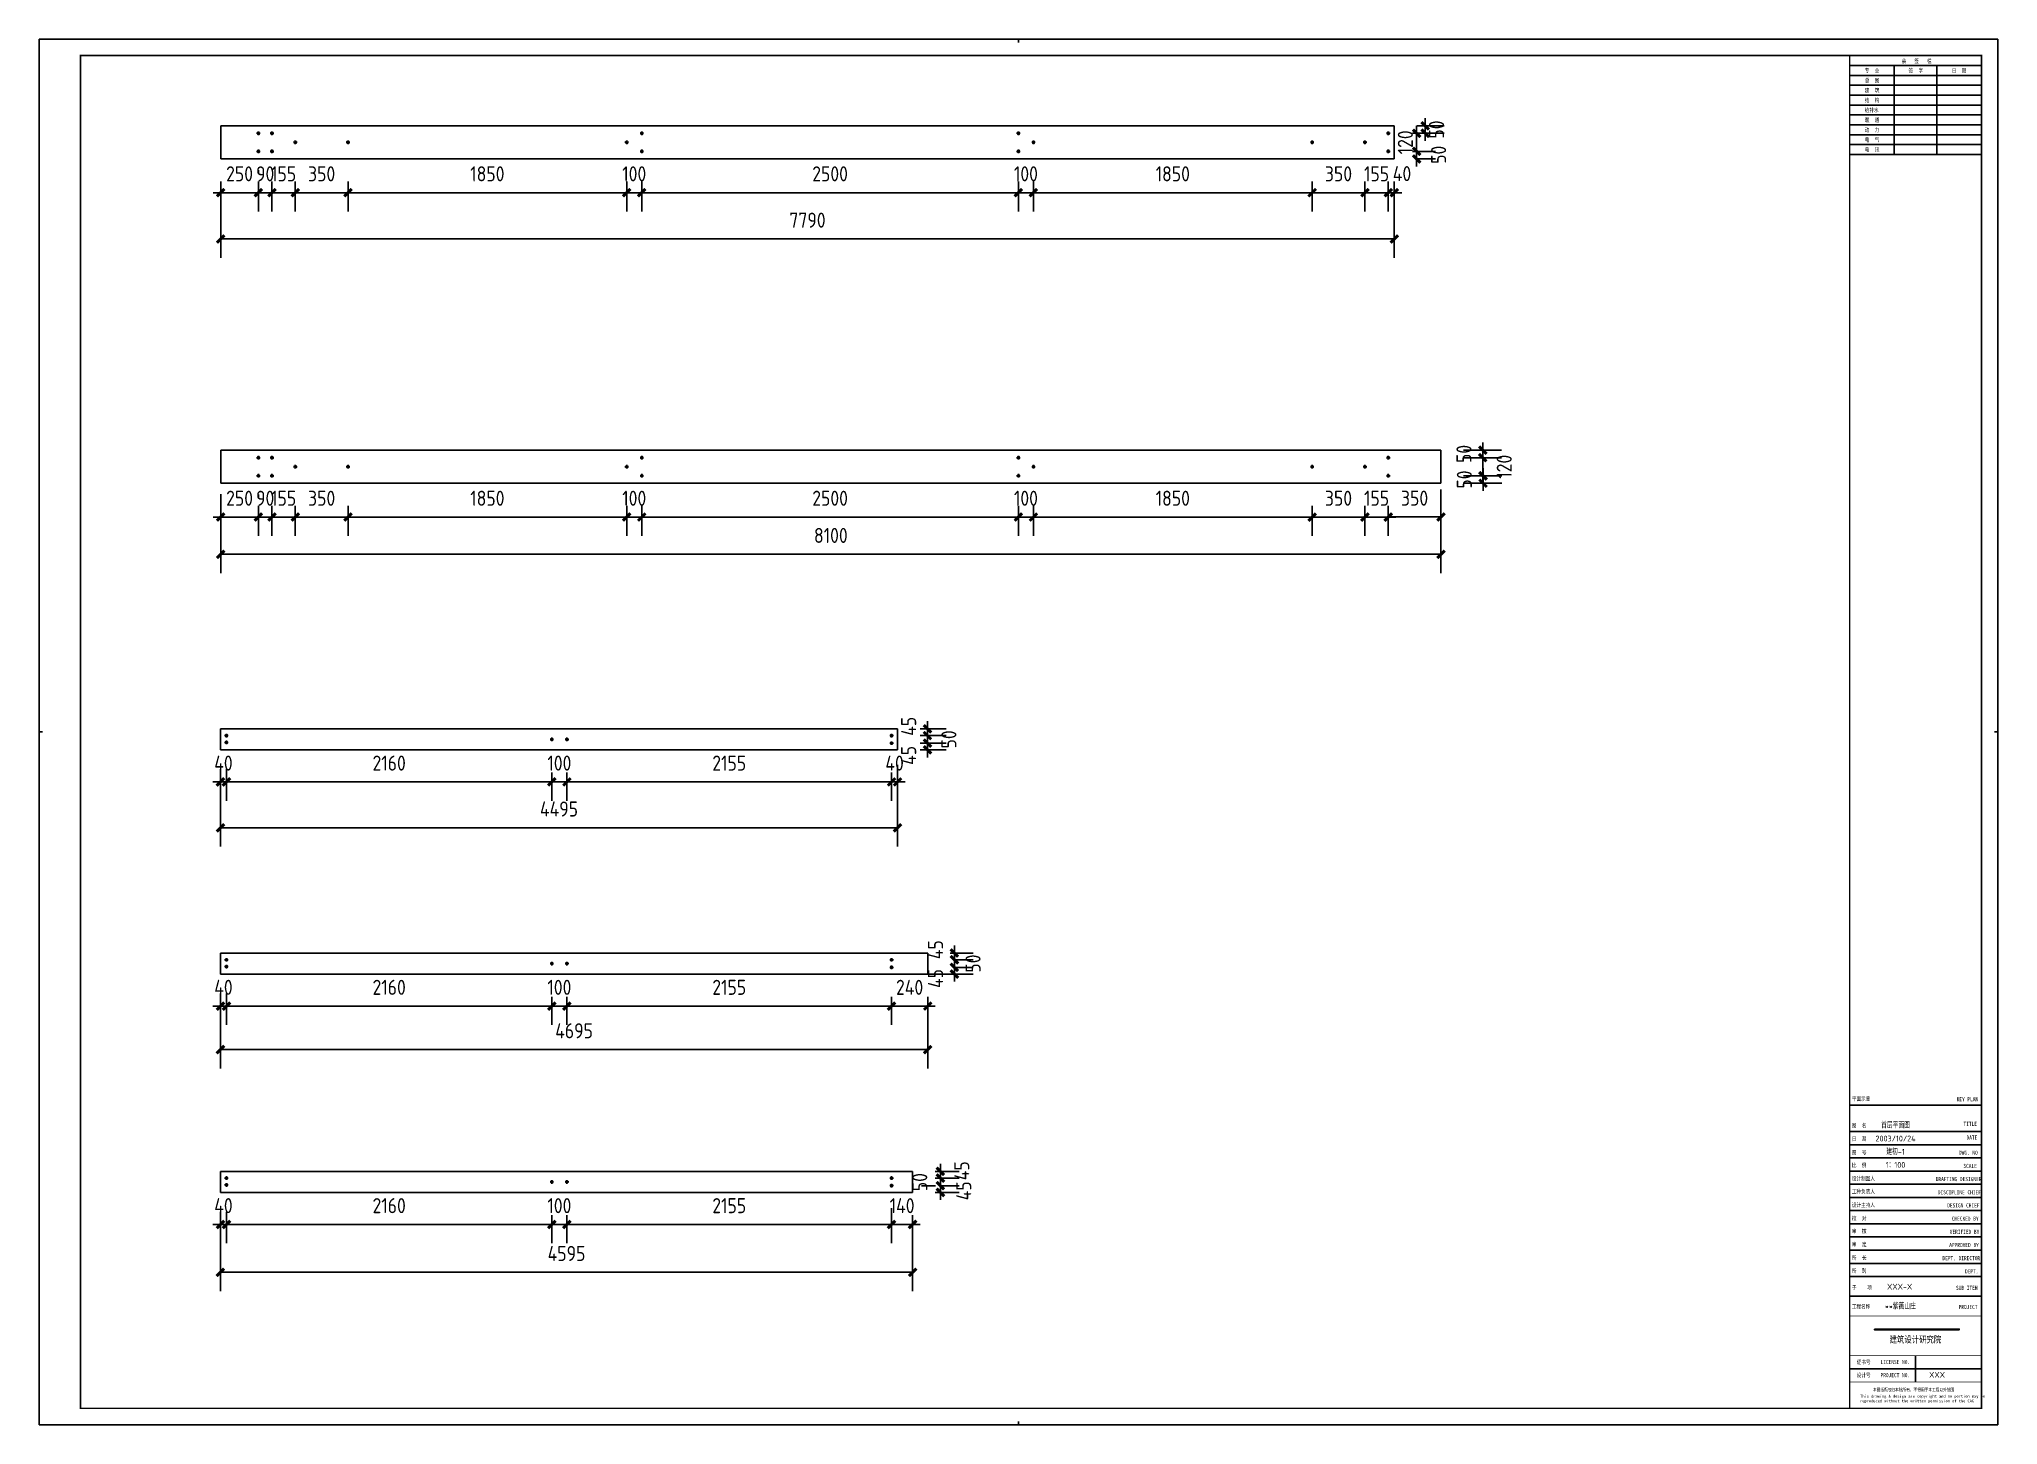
# Model space of a CAD drawing. Extents: x -9001 to 151288, y 75886 to 362543.
# Drawn here: x 21710 to 47713, y 97572 to 115964 of the extents above; entities that cross this region are included whole.
import ezdxf
from ezdxf.enums import TextEntityAlignment as Align

# ---------------------------------------------------------------- set-up
doc = ezdxf.new("R2010")
doc.units = 0
doc.header["$LTSCALE"] = 1000
doc.header["$MEASUREMENT"] = 0
doc.layers.add('PUB_TITLE', color=4, linetype='Continuous')
doc.styles.get("Standard").update_dxf_attribs({"font": 'gbenor.shx', "bigfont": 'gbcbig.shx'})
doc.styles.add('图框', font='')
doc.styles.get('图框').set_extended_font_data('SimSun')
doc.dimstyles.get("Standard").update_dxf_attribs({"dimscale": 100, "dimtxt": 1, "dimasz": 1, "dimexe": 2.5, "dimexo": 3, "dimgap": 1.5, "dimtad": 1, "dimdec": 0, "dimzin": 0, "dimdsep": 46, "dimtxsty": 'Standard', "dimblk": 'ARCHTICK', "dimcen": 0.09, "dimadec": 0, "dimazin": 0, "dimtfac": 1, "dimtdec": 0, "dimtix": 1, "dimtmove": 2, "dimatfit": 3, "dimfxl": 1, "dimtolj": 1, "dimtzin": 0, "dimarcsym": 0})
pattern_1 = [(45, (8405.6604, -7855.4471), (-0.5612660076, 0.5612660076), [])]

msp = doc.modelspace()

# ---------------------------------------------------------------- blocks, each defined once
blk = doc.blocks.new('$titleblk$00000167')
blk.add_hatch(color=256).paths.add_polyline_path([(-74.9, 58.1), (-74.9, 57.7), (-23.4, 57.7), (-23.4, 58.1)])
for p, q in [((-594.5, 839), (-594.5, 841)), ((-90, 825), (-10, 825)), ((-63, 771), (-63, 825)), ((-37, 825), (-37, 771)), ((-90, 819), (-10, 819)), ((-90, 813), (-10, 813)), ((-90, 807), (-10, 807)), ((-90, 801), (-10, 801)), ((-90, 795), (-10, 795)), ((-90, 789), (-10, 789)), ((-90, 783), (-10, 783)), ((-90, 777), (-10, 777)), ((-90, 771), (-10, 771)), ((-1187, 420.5), (-1189, 420.5)), ((0, 420.5), (-2, 420.5)), ((-90, 194), (-10, 194)), ((-90, 194), (-10, 194)), ((-90, 178), (-10, 178)), ((-90, 170), (-10, 170)), ((-90, 162), (-10, 162)), ((-90, 154), (-10, 154)), ((-90, 146), (-10, 146)), ((-90, 138), (-10, 138)), ((-90, 130), (-10, 130)), ((-90, 122), (-10, 122)), ((-90, 114), (-10, 114)), ((-90, 106), (-10, 106)), ((-90, 98), (-10, 98)), ((-90, 90), (-10, 90)), ((-90, 78), (-10, 78)), ((-50, 42), (-50, 26)), ((-90, 34), (-10, 34)), ((-594.5, 0), (-594.5, 2))]:
    blk.add_line(p, q)
for points in [[(-1189, 0), (0, 0), (0, 841), (-1189, 841)], [(-74.9, 58.1), (-23.4, 58.1), (-23.4, 57.7), (-74.9, 57.7)]]:
    blk.add_lwpolyline(points, close=True)
at = {"const_width": 1}
blk.add_lwpolyline([(-1164, 10), (-10, 10), (-10, 831), (-1164, 831)], close=True, dxfattribs=at)
for points, const_width in [([(-90, 831), (-90, 10)], 0.8), ([(-90, 831), (-90, 767)], 0.8), ([(-10, 767), (-10, 831), (-90, 831)], 0.8), ([(-90, 10), (-10, 10), (-10, 200)], 0.8), ([(-90, 66), (-10, 66)], 0.4), ([(-90, 42), (-10, 42)], 0.4), ([(-90, 26), (-10, 26)], 0.4)]:
    blk.add_lwpolyline(points, dxfattribs=dict(const_width=const_width))
at = {"style": '图框', "width": 0.8}
for s, height, p in [('专  业', 2.5, (-80.8, 820.7)), ('会   签   栏', 2.5, (-58.4, 826.5)), ('签  字', 2.5, (-54.2, 820.7)), ('日  期', 2.5, (-28, 820.7)), ('总  图', 2.5, (-80.8, 814.7)), ('建  筑', 2.5, (-80.8, 808.7)), ('结  构', 2.5, (-80.8, 802.7)), ('给排水', 2.5, (-80.8, 796.7)), ('动  力', 2.5, (-80.8, 784.7)), ('暖  通', 2.5, (-80.8, 790.7)), ('电  气', 2.5, (-80.8, 778.7)), ('电  讯', 2.5, (-80.8, 772.7)), ('平面示意', 2.5, (-88.6, 196.7)), ('KEY PLAN', 2.5, (-25, 196.4)), ('图  名', 2.5, (-88.6, 180.4)), ('TITLE', 2.5, (-20.8, 181.4)), ('图  号', 2.5, (-88.6, 164.1)), ('日  期', 2.5, (-88.6, 172.4)), ('DWG. NO', 2.5, (-23.6, 163.9)), ('DATE', 2.5, (-19, 173.1)), ('比  例', 2.5, (-88.6, 156.3)), ('SCALE', 2.5, (-20.9, 155.9)), ('设计制图人', 2.5, (-88.6, 148.2)), ('工种负责人', 2.5, (-88.6, 140.4)), ('DRAFTING DESIGNER', 2.5, (-37.7, 147.9)), ('设计主持人', 2.5, (-88.6, 132.2)), ('DISCIPLINE CHIEF', 2.5, (-36.4, 139.9)), ('DESIGN CHIEF', 2.5, (-30.7, 131.9)), ('校  对', 2.5, (-88.6, 124.1)), ('审  核', 2.5, (-88.6, 116.3)), ('CHECKED BY', 2.5, (-28, 123.9)), ('审  定', 2.5, (-88.6, 108.2)), ('APPROVED BY', 2.5, (-29.5, 107.9)), ('VERIFIED BY', 2.5, (-29.2, 115.9)), ('所  长', 2.5, (-88.6, 100.2)), ('所  别', 2.5, (-88.6, 92.3)), ('DEPT. DIRECTOR', 2.5, (-33.6, 99.9)), ('子    项', 2.5, (-88.6, 82.1)), ('SUB ITEM', 2.5, (-25.4, 81.9)), ('DEPT.', 2.5, (-19.9, 91.9)), ('工程名称', 2.5, (-88.6, 70.5)), ('PROJECT', 2.5, (-23.8, 70.3)), ('建筑设计研究院', 4, (-65.7, 49.8)), ('证书号', 2.5, (-85.7, 36.8)), ('LICENSE NO.', 2.5, (-71.2, 36.9)), ('设计号', 2.5, (-85.7, 28.9)), ('PROJECT NO.', 2.5, (-71.2, 28.9)), ('本图纸版权归本院所有，不得用于本工程以外范围', 2, (-75.8, 20.3))]:
    blk.add_text(s, height=height, dxfattribs=at).set_placement(p)
at = {"insert": (-83.6, 18.2), "char_height": 1.7, "width": 72.25, "attachment_point": 1, "style": '图框'}
blk.add_mtext('This drawing & design are copyright and no portion may be reproduced without the written permission of the CAG', dxfattribs=at)
at = {"flags": 4}
for tag, p in [('(扩展图名)', (-62.1, 184.1)), ('图名', (-62.1, 180.1)), ('图号', (-62.1, 164)), ('日期', (-62.1, 172)), ('比例', (-62.1, 156)), ('子项', (-59.6, 82.1)), ('工程名称', (-59.2, 70.2)), ('设计号', (-36.9, 28.6))]:
    blk.add_attdef(tag, text='', height=3.5, dxfattribs=at).set_placement(p, align=Align.CENTER)
for tag, p in [('设计人', (-64.8, 148.1)), ('负责人', (-64.7, 140.3)), ('主持人', (-64.7, 132.3)), ('校对人', (-64.3, 124.4)), ('审核人', (-64, 116.2)), ('审定人', (-64.2, 108)), ('所长', (-64.2, 99.8))]:
    blk.add_attdef(tag, p, '', height=3.5)
blk = doc.blocks.new('_ArchTick')
at = {"color": 0, "linetype": 'ByBlock', "const_width": 0.4}
blk.add_lwpolyline([(-0.5, -0.5), (0.5, 0.5)], dxfattribs=at)
blk = doc.blocks.new('*D260')
at = {"color": 0, "lineweight": -2}
for p, q in [((24120, 113927), (24020, 113927)), ((24120, 114075), (24120, 113677)), ((24120, 113927), (24620, 113927)), ((24620, 114075), (24620, 113677)), ((24620, 113927), (24720, 113927))]:
    blk.add_line(p, q, dxfattribs=at)
at = {"layer": 'Defpoints', "color": 0}
for p in [(24120, 114375), (24620, 114375), (24620, 113927)]:
    blk.add_point(p, dxfattribs=at)
at = {"color": 0, "lineweight": -2, "xscale": 100, "yscale": 100, "zscale": 100}
blk.add_blockref('_ArchTick', (24120, 113927), dxfattribs=at)
at = {"color": 0, "lineweight": -2, "xscale": 100, "yscale": 100, "zscale": 100, "rotation": 180}
blk.add_blockref('_ArchTick', (24620, 113927), dxfattribs=at)
at = {"color": 0, "insert": (24370, 114177), "char_height": 200, "attachment_point": 5}
blk.add_mtext('\\A1;250', dxfattribs=at)
blk = doc.blocks.new('*D261')
at = {"color": 0, "lineweight": -2}
for p, q in [((24620, 114227), (24620, 114177)), ((24620, 113927), (24520, 113927)), ((24620, 113927), (24800, 113927)), ((24800, 114075), (24800, 113677)), ((24800, 113927), (24900, 113927))]:
    blk.add_line(p, q, dxfattribs=at)
at = {"layer": 'Defpoints', "color": 0}
for p in [(24800, 114375), (24620, 113927), (24800, 113927)]:
    blk.add_point(p, dxfattribs=at)
at = {"color": 0, "lineweight": -2, "xscale": 100, "yscale": 100, "zscale": 100}
blk.add_blockref('_ArchTick', (24620, 113927), dxfattribs=at)
at = {"color": 0, "lineweight": -2, "xscale": 100, "yscale": 100, "zscale": 100, "rotation": 180}
blk.add_blockref('_ArchTick', (24800, 113927), dxfattribs=at)
at = {"color": 0, "insert": (24710, 114177), "char_height": 200, "attachment_point": 5}
blk.add_mtext('\\A1;90', dxfattribs=at)
blk = doc.blocks.new('*D262')
at = {"color": 0, "lineweight": -2}
for p, q in [((24800, 113927), (24700, 113927)), ((24800, 114075), (24800, 113677)), ((24800, 113927), (25110, 113927)), ((25110, 114075), (25110, 113677)), ((25110, 113927), (25210, 113927))]:
    blk.add_line(p, q, dxfattribs=at)
at = {"layer": 'Defpoints', "color": 0}
for p in [(24800, 114375), (25110, 114375), (25110, 113927)]:
    blk.add_point(p, dxfattribs=at)
at = {"color": 0, "lineweight": -2, "xscale": 100, "yscale": 100, "zscale": 100}
blk.add_blockref('_ArchTick', (24800, 113927), dxfattribs=at)
at = {"color": 0, "lineweight": -2, "xscale": 100, "yscale": 100, "zscale": 100, "rotation": 180}
blk.add_blockref('_ArchTick', (25110, 113927), dxfattribs=at)
at = {"color": 0, "insert": (24955, 114177), "char_height": 200, "attachment_point": 5}
blk.add_mtext('\\A1;155', dxfattribs=at)
blk = doc.blocks.new('*D263')
at = {"color": 0, "lineweight": -2}
for p, q in [((25110, 114075), (25110, 113677)), ((25110, 113927), (25810, 113927)), ((25810, 114075), (25810, 113677))]:
    blk.add_line(p, q, dxfattribs=at)
at = {"layer": 'Defpoints', "color": 0}
for p in [(25110, 114375), (25810, 114375), (25810, 113927)]:
    blk.add_point(p, dxfattribs=at)
at = {"color": 0, "lineweight": -2, "xscale": 100, "yscale": 100, "zscale": 100, "rotation": 180}
blk.add_blockref('_ArchTick', (25110, 113927), dxfattribs=at)
at = {"color": 0, "lineweight": -2, "xscale": 100, "yscale": 100, "zscale": 100}
blk.add_blockref('_ArchTick', (25810, 113927), dxfattribs=at)
at = {"color": 0, "insert": (25460, 114177), "char_height": 200, "attachment_point": 5}
blk.add_mtext('\\A1;350', dxfattribs=at)
blk = doc.blocks.new('*D264')
at = {"color": 0, "lineweight": -2}
for p, q in [((25810, 114075), (25810, 113677)), ((25810, 113927), (29510, 113927)), ((29510, 114075), (29510, 113677))]:
    blk.add_line(p, q, dxfattribs=at)
at = {"layer": 'Defpoints', "color": 0}
for p in [(25810, 114375), (29510, 114375), (29510, 113927)]:
    blk.add_point(p, dxfattribs=at)
at = {"color": 0, "lineweight": -2, "xscale": 100, "yscale": 100, "zscale": 100, "rotation": 180}
blk.add_blockref('_ArchTick', (25810, 113927), dxfattribs=at)
at = {"color": 0, "lineweight": -2, "xscale": 100, "yscale": 100, "zscale": 100}
blk.add_blockref('_ArchTick', (29510, 113927), dxfattribs=at)
at = {"color": 0, "insert": (27660, 114177), "char_height": 200, "attachment_point": 5}
blk.add_mtext('\\A1;1850', dxfattribs=at)
blk = doc.blocks.new('*D265')
at = {"color": 0, "lineweight": -2}
for p, q in [((29510, 113927), (29410, 113927)), ((29510, 114075), (29510, 113677)), ((29510, 113927), (29710, 113927)), ((29710, 114075), (29710, 113677)), ((29710, 113927), (29810, 113927))]:
    blk.add_line(p, q, dxfattribs=at)
at = {"layer": 'Defpoints', "color": 0}
for p in [(29510, 114375), (29710, 114375), (29710, 113927)]:
    blk.add_point(p, dxfattribs=at)
at = {"color": 0, "lineweight": -2, "xscale": 100, "yscale": 100, "zscale": 100}
blk.add_blockref('_ArchTick', (29510, 113927), dxfattribs=at)
at = {"color": 0, "lineweight": -2, "xscale": 100, "yscale": 100, "zscale": 100, "rotation": 180}
blk.add_blockref('_ArchTick', (29710, 113927), dxfattribs=at)
at = {"color": 0, "insert": (29610, 114177), "char_height": 200, "attachment_point": 5}
blk.add_mtext('\\A1;100', dxfattribs=at)
blk = doc.blocks.new('*D266')
at = {"color": 0, "lineweight": -2}
for p, q in [((29710, 114075), (29710, 113677)), ((29710, 113927), (34710, 113927)), ((34710, 114075), (34710, 113677))]:
    blk.add_line(p, q, dxfattribs=at)
at = {"layer": 'Defpoints', "color": 0}
for p in [(29710, 114375), (34710, 114375), (34710, 113927)]:
    blk.add_point(p, dxfattribs=at)
at = {"color": 0, "lineweight": -2, "xscale": 100, "yscale": 100, "zscale": 100, "rotation": 180}
blk.add_blockref('_ArchTick', (29710, 113927), dxfattribs=at)
at = {"color": 0, "lineweight": -2, "xscale": 100, "yscale": 100, "zscale": 100}
blk.add_blockref('_ArchTick', (34710, 113927), dxfattribs=at)
at = {"color": 0, "insert": (32210, 114177), "char_height": 200, "attachment_point": 5}
blk.add_mtext('\\A1;2500', dxfattribs=at)
blk = doc.blocks.new('*D267')
at = {"color": 0, "lineweight": -2}
for p, q in [((34710, 113927), (34610, 113927)), ((34710, 114075), (34710, 113677)), ((34710, 113927), (34910, 113927)), ((34910, 114075), (34910, 113677)), ((34910, 113927), (35010, 113927))]:
    blk.add_line(p, q, dxfattribs=at)
at = {"layer": 'Defpoints', "color": 0}
for p in [(34710, 114375), (34910, 114375), (34910, 113927)]:
    blk.add_point(p, dxfattribs=at)
at = {"color": 0, "lineweight": -2, "xscale": 100, "yscale": 100, "zscale": 100}
blk.add_blockref('_ArchTick', (34710, 113927), dxfattribs=at)
at = {"color": 0, "lineweight": -2, "xscale": 100, "yscale": 100, "zscale": 100, "rotation": 180}
blk.add_blockref('_ArchTick', (34910, 113927), dxfattribs=at)
at = {"color": 0, "insert": (34810, 114177), "char_height": 200, "attachment_point": 5}
blk.add_mtext('\\A1;100', dxfattribs=at)
blk = doc.blocks.new('*D268')
at = {"color": 0, "lineweight": -2}
for p, q in [((34910, 114075), (34910, 113677)), ((34910, 113927), (38610, 113927)), ((38610, 114075), (38610, 113677))]:
    blk.add_line(p, q, dxfattribs=at)
at = {"layer": 'Defpoints', "color": 0}
for p in [(34910, 114375), (38610, 114375), (38610, 113927)]:
    blk.add_point(p, dxfattribs=at)
at = {"color": 0, "lineweight": -2, "xscale": 100, "yscale": 100, "zscale": 100, "rotation": 180}
blk.add_blockref('_ArchTick', (34910, 113927), dxfattribs=at)
at = {"color": 0, "lineweight": -2, "xscale": 100, "yscale": 100, "zscale": 100}
blk.add_blockref('_ArchTick', (38610, 113927), dxfattribs=at)
at = {"color": 0, "insert": (36760, 114177), "char_height": 200, "attachment_point": 5}
blk.add_mtext('\\A1;1850', dxfattribs=at)
blk = doc.blocks.new('*D269')
at = {"color": 0, "lineweight": -2}
for p, q in [((38610, 114075), (38610, 113677)), ((38610, 113927), (39310, 113927)), ((39310, 114075), (39310, 113677))]:
    blk.add_line(p, q, dxfattribs=at)
at = {"layer": 'Defpoints', "color": 0}
for p in [(38610, 114375), (39310, 114375), (39310, 113927)]:
    blk.add_point(p, dxfattribs=at)
at = {"color": 0, "lineweight": -2, "xscale": 100, "yscale": 100, "zscale": 100, "rotation": 180}
blk.add_blockref('_ArchTick', (38610, 113927), dxfattribs=at)
at = {"color": 0, "lineweight": -2, "xscale": 100, "yscale": 100, "zscale": 100}
blk.add_blockref('_ArchTick', (39310, 113927), dxfattribs=at)
at = {"color": 0, "insert": (38960, 114177), "char_height": 200, "attachment_point": 5}
blk.add_mtext('\\A1;350', dxfattribs=at)
blk = doc.blocks.new('*D270')
at = {"color": 0, "lineweight": -2}
for p, q in [((39310, 113927), (39210, 113927)), ((39310, 114075), (39310, 113677)), ((39310, 113927), (39620, 113927)), ((39620, 114075), (39620, 113677)), ((39620, 113927), (39720, 113927))]:
    blk.add_line(p, q, dxfattribs=at)
at = {"layer": 'Defpoints', "color": 0}
for p in [(39310, 114375), (39620, 114375), (39620, 113927)]:
    blk.add_point(p, dxfattribs=at)
at = {"color": 0, "lineweight": -2, "xscale": 100, "yscale": 100, "zscale": 100}
blk.add_blockref('_ArchTick', (39310, 113927), dxfattribs=at)
at = {"color": 0, "lineweight": -2, "xscale": 100, "yscale": 100, "zscale": 100, "rotation": 180}
blk.add_blockref('_ArchTick', (39620, 113927), dxfattribs=at)
at = {"color": 0, "insert": (39465, 114177), "char_height": 200, "attachment_point": 5}
blk.add_mtext('\\A1;155', dxfattribs=at)
blk = doc.blocks.new('*D271')
at = {"color": 0, "lineweight": -2}
for p, q in [((39620, 113927), (39520, 113927)), ((39620, 114075), (39620, 113677)), ((39620, 113927), (39700, 113927)), ((39700, 114075), (39700, 113677)), ((39700, 113927), (39800, 113927))]:
    blk.add_line(p, q, dxfattribs=at)
at = {"layer": 'Defpoints', "color": 0}
for p in [(39620, 114375), (39700, 114375), (39700, 113927)]:
    blk.add_point(p, dxfattribs=at)
at = {"color": 0, "lineweight": -2, "xscale": 100, "yscale": 100, "zscale": 100}
blk.add_blockref('_ArchTick', (39620, 113927), dxfattribs=at)
at = {"color": 0, "lineweight": -2, "xscale": 100, "yscale": 100, "zscale": 100, "rotation": 180}
blk.add_blockref('_ArchTick', (39700, 113927), dxfattribs=at)
at = {"color": 0, "insert": (39803, 114180), "char_height": 200, "attachment_point": 5}
blk.add_mtext('\\A1;40', dxfattribs=at)
blk = doc.blocks.new('*D272')
at = {"color": 0, "lineweight": -2}
for p, q in [((40000, 114815), (40361, 114815)), ((40000, 114715), (40361, 114715)), ((40111, 114815), (40111, 114915)), ((40111, 114715), (40111, 114815)), ((40111, 114715), (40111, 114615))]:
    blk.add_line(p, q, dxfattribs=at)
at = {"layer": 'Defpoints', "color": 0}
for p in [(39700, 114815), (39700, 114715), (40111, 114815)]:
    blk.add_point(p, dxfattribs=at)
at = {"color": 0, "lineweight": -2, "xscale": 100, "yscale": 100, "zscale": 100}
for p, rotation in [((40111, 114815), 270), ((40111, 114715), 90)]:
    blk.add_blockref('_ArchTick', p, dxfattribs=dict(at, rotation=rotation))
at = {"color": 0, "insert": (40261, 114765), "char_height": 200, "attachment_point": 5, "rotation": 90}
blk.add_mtext('\\A1;50', dxfattribs=at)
blk = doc.blocks.new('*D273')
at = {"color": 0, "lineweight": -2}
for p, q in [((39944, 114715), (40247, 114715)), ((39997, 114715), (39997, 114815)), ((39997, 114715), (39997, 114475)), ((39944, 114475), (40247, 114475)), ((39997, 114475), (39997, 114375))]:
    blk.add_line(p, q, dxfattribs=at)
at = {"layer": 'Defpoints', "color": 0}
for p in [(39644, 114715), (39644, 114475), (39997, 114475)]:
    blk.add_point(p, dxfattribs=at)
at = {"color": 0, "lineweight": -2, "xscale": 100, "yscale": 100, "zscale": 100}
for p, rotation in [((39997, 114715), 270), ((39997, 114475), 90)]:
    blk.add_blockref('_ArchTick', p, dxfattribs=dict(at, rotation=rotation))
at = {"color": 0, "insert": (39847, 114595), "char_height": 200, "attachment_point": 5, "rotation": 90}
blk.add_mtext('\\A1;120', dxfattribs=at)
blk = doc.blocks.new('*D274')
at = {"color": 0, "lineweight": -2}
for p, q in [((39944, 114475), (40247, 114475)), ((39997, 114475), (39997, 114575)), ((39997, 114475), (39997, 114375)), ((39997, 114375), (39997, 114275)), ((40000, 114375), (40247, 114375))]:
    blk.add_line(p, q, dxfattribs=at)
at = {"layer": 'Defpoints', "color": 0}
for p in [(39644, 114475), (39700, 114375), (39997, 114375)]:
    blk.add_point(p, dxfattribs=at)
at = {"color": 0, "lineweight": -2, "xscale": 100, "yscale": 100, "zscale": 100}
for p, rotation in [((39997, 114475), 270), ((39997, 114375), 90)]:
    blk.add_blockref('_ArchTick', p, dxfattribs=dict(at, rotation=rotation))
at = {"color": 0, "insert": (40289, 114430), "char_height": 200, "attachment_point": 5, "rotation": 90}
blk.add_mtext('\\A1;50', dxfattribs=at)
blk = doc.blocks.new('*D275')
at = {"color": 0, "lineweight": -2}
for p, q in [((24116, 106105), (24016, 106105)), ((24116, 106273), (24116, 105855)), ((24116, 106105), (24196, 106105)), ((24196, 106273), (24196, 105855)), ((24196, 106105), (24296, 106105))]:
    blk.add_line(p, q, dxfattribs=at)
at = {"layer": 'Defpoints', "color": 0}
for p in [(24116, 106573), (24196, 106573), (24196, 106105)]:
    blk.add_point(p, dxfattribs=at)
at = {"color": 0, "lineweight": -2, "xscale": 100, "yscale": 100, "zscale": 100}
blk.add_blockref('_ArchTick', (24116, 106105), dxfattribs=at)
at = {"color": 0, "lineweight": -2, "xscale": 100, "yscale": 100, "zscale": 100, "rotation": 180}
blk.add_blockref('_ArchTick', (24196, 106105), dxfattribs=at)
at = {"color": 0, "insert": (24156, 106355), "char_height": 200, "attachment_point": 5}
blk.add_mtext('\\A1;40', dxfattribs=at)
blk = doc.blocks.new('*D276')
at = {"color": 0, "lineweight": -2}
for p, q in [((24196, 106230), (24196, 105855)), ((24196, 106105), (28516, 106105)), ((28516, 106230), (28516, 105855))]:
    blk.add_line(p, q, dxfattribs=at)
at = {"layer": 'Defpoints', "color": 0}
for p in [(24196, 106530), (28516, 106530), (28516, 106105)]:
    blk.add_point(p, dxfattribs=at)
at = {"color": 0, "lineweight": -2, "xscale": 100, "yscale": 100, "zscale": 100, "rotation": 180}
blk.add_blockref('_ArchTick', (24196, 106105), dxfattribs=at)
at = {"color": 0, "lineweight": -2, "xscale": 100, "yscale": 100, "zscale": 100}
blk.add_blockref('_ArchTick', (28516, 106105), dxfattribs=at)
at = {"color": 0, "insert": (26356, 106355), "char_height": 200, "attachment_point": 5}
blk.add_mtext('\\A1;2160', dxfattribs=at)
blk = doc.blocks.new('*D277')
at = {"color": 0, "lineweight": -2}
for p, q in [((28516, 106105), (28416, 106105)), ((28516, 106230), (28516, 105855)), ((28516, 106105), (28716, 106105)), ((28716, 106230), (28716, 105855)), ((28716, 106105), (28816, 106105))]:
    blk.add_line(p, q, dxfattribs=at)
at = {"layer": 'Defpoints', "color": 0}
for p in [(28516, 106530), (28716, 106530), (28716, 106105)]:
    blk.add_point(p, dxfattribs=at)
at = {"color": 0, "lineweight": -2, "xscale": 100, "yscale": 100, "zscale": 100}
blk.add_blockref('_ArchTick', (28516, 106105), dxfattribs=at)
at = {"color": 0, "lineweight": -2, "xscale": 100, "yscale": 100, "zscale": 100, "rotation": 180}
blk.add_blockref('_ArchTick', (28716, 106105), dxfattribs=at)
at = {"color": 0, "insert": (28616, 106355), "char_height": 200, "attachment_point": 5}
blk.add_mtext('\\A1;100', dxfattribs=at)
blk = doc.blocks.new('*D278')
at = {"color": 0, "lineweight": -2}
for p, q in [((28716, 106230), (28716, 105855)), ((28716, 106105), (33026, 106105)), ((33026, 106230), (33026, 105855))]:
    blk.add_line(p, q, dxfattribs=at)
at = {"layer": 'Defpoints', "color": 0}
for p in [(28716, 106530), (33026, 106530), (33026, 106105)]:
    blk.add_point(p, dxfattribs=at)
at = {"color": 0, "lineweight": -2, "xscale": 100, "yscale": 100, "zscale": 100, "rotation": 180}
blk.add_blockref('_ArchTick', (28716, 106105), dxfattribs=at)
at = {"color": 0, "lineweight": -2, "xscale": 100, "yscale": 100, "zscale": 100}
blk.add_blockref('_ArchTick', (33026, 106105), dxfattribs=at)
at = {"color": 0, "insert": (30871, 106355), "char_height": 200, "attachment_point": 5}
blk.add_mtext('\\A1;2155', dxfattribs=at)
blk = doc.blocks.new('*D279')
at = {"color": 0, "lineweight": -2}
for p, q in [((33026, 106105), (32926, 106105)), ((33026, 106230), (33026, 105855)), ((33026, 106105), (33106, 106105)), ((33106, 106230), (33106, 105855)), ((33106, 106105), (33206, 106105))]:
    blk.add_line(p, q, dxfattribs=at)
at = {"layer": 'Defpoints', "color": 0}
for p in [(33026, 106530), (33106, 106530), (33106, 106105)]:
    blk.add_point(p, dxfattribs=at)
at = {"color": 0, "lineweight": -2, "xscale": 100, "yscale": 100, "zscale": 100}
blk.add_blockref('_ArchTick', (33026, 106105), dxfattribs=at)
at = {"color": 0, "lineweight": -2, "xscale": 100, "yscale": 100, "zscale": 100, "rotation": 180}
blk.add_blockref('_ArchTick', (33106, 106105), dxfattribs=at)
at = {"color": 0, "insert": (33066, 106355), "char_height": 200, "attachment_point": 5}
blk.add_mtext('\\A1;40', dxfattribs=at)
blk = doc.blocks.new('*D280')
at = {"color": 0, "lineweight": -2}
for p, q in [((24116, 106230), (24116, 105246)), ((33106, 106330), (33106, 105246)), ((24116, 105496), (33106, 105496))]:
    blk.add_line(p, q, dxfattribs=at)
at = {"layer": 'Defpoints', "color": 0}
for p in [(33106, 106630), (24116, 106530), (33106, 105496)]:
    blk.add_point(p, dxfattribs=at)
at = {"color": 0, "lineweight": -2, "xscale": 100, "yscale": 100, "zscale": 100, "rotation": 180}
blk.add_blockref('_ArchTick', (24116, 105496), dxfattribs=at)
at = {"color": 0, "lineweight": -2, "xscale": 100, "yscale": 100, "zscale": 100}
blk.add_blockref('_ArchTick', (33106, 105496), dxfattribs=at)
at = {"color": 0, "insert": (28611, 105746), "char_height": 200, "attachment_point": 5}
blk.add_mtext('\\A1;4495', dxfattribs=at)
blk = doc.blocks.new('*D284')
at = {"color": 0, "lineweight": -2}
for p, q in [((24116, 103297), (24116, 102879)), ((24196, 103297), (24196, 102879)), ((24116, 103129), (24016, 103129)), ((24116, 103129), (24196, 103129)), ((24196, 103129), (24296, 103129))]:
    blk.add_line(p, q, dxfattribs=at)
at = {"layer": 'Defpoints', "color": 0}
for p in [(24116, 103597), (24196, 103597), (24196, 103129)]:
    blk.add_point(p, dxfattribs=at)
at = {"color": 0, "lineweight": -2, "xscale": 100, "yscale": 100, "zscale": 100}
blk.add_blockref('_ArchTick', (24116, 103129), dxfattribs=at)
at = {"color": 0, "lineweight": -2, "xscale": 100, "yscale": 100, "zscale": 100, "rotation": 180}
blk.add_blockref('_ArchTick', (24196, 103129), dxfattribs=at)
at = {"color": 0, "insert": (24156, 103379), "char_height": 200, "attachment_point": 5}
blk.add_mtext('\\A1;40', dxfattribs=at)
blk = doc.blocks.new('*D281')
at = {"color": 0, "lineweight": -2}
for p, q in [((24196, 103254), (24196, 102879)), ((28516, 103254), (28516, 102879)), ((24196, 103129), (28516, 103129))]:
    blk.add_line(p, q, dxfattribs=at)
at = {"layer": 'Defpoints', "color": 0}
for p in [(24196, 103554), (28516, 103554), (28516, 103129)]:
    blk.add_point(p, dxfattribs=at)
at = {"color": 0, "lineweight": -2, "xscale": 100, "yscale": 100, "zscale": 100, "rotation": 180}
blk.add_blockref('_ArchTick', (24196, 103129), dxfattribs=at)
at = {"color": 0, "lineweight": -2, "xscale": 100, "yscale": 100, "zscale": 100}
blk.add_blockref('_ArchTick', (28516, 103129), dxfattribs=at)
at = {"color": 0, "insert": (26356, 103379), "char_height": 200, "attachment_point": 5}
blk.add_mtext('\\A1;2160', dxfattribs=at)
blk = doc.blocks.new('*D282')
at = {"color": 0, "lineweight": -2}
for p, q in [((28516, 103254), (28516, 102879)), ((28716, 103254), (28716, 102879)), ((28516, 103129), (28416, 103129)), ((28516, 103129), (28716, 103129)), ((28716, 103129), (28816, 103129))]:
    blk.add_line(p, q, dxfattribs=at)
at = {"layer": 'Defpoints', "color": 0}
for p in [(28516, 103554), (28716, 103554), (28716, 103129)]:
    blk.add_point(p, dxfattribs=at)
at = {"color": 0, "lineweight": -2, "xscale": 100, "yscale": 100, "zscale": 100}
blk.add_blockref('_ArchTick', (28516, 103129), dxfattribs=at)
at = {"color": 0, "lineweight": -2, "xscale": 100, "yscale": 100, "zscale": 100, "rotation": 180}
blk.add_blockref('_ArchTick', (28716, 103129), dxfattribs=at)
at = {"color": 0, "insert": (28616, 103379), "char_height": 200, "attachment_point": 5}
blk.add_mtext('\\A1;100', dxfattribs=at)
blk = doc.blocks.new('*D283')
at = {"color": 0, "lineweight": -2}
for p, q in [((28716, 103254), (28716, 102879)), ((33026, 103254), (33026, 102879)), ((28716, 103129), (33026, 103129))]:
    blk.add_line(p, q, dxfattribs=at)
at = {"layer": 'Defpoints', "color": 0}
for p in [(28716, 103554), (33026, 103554), (33026, 103129)]:
    blk.add_point(p, dxfattribs=at)
at = {"color": 0, "lineweight": -2, "xscale": 100, "yscale": 100, "zscale": 100, "rotation": 180}
blk.add_blockref('_ArchTick', (28716, 103129), dxfattribs=at)
at = {"color": 0, "lineweight": -2, "xscale": 100, "yscale": 100, "zscale": 100}
blk.add_blockref('_ArchTick', (33026, 103129), dxfattribs=at)
at = {"color": 0, "insert": (30871, 103379), "char_height": 200, "attachment_point": 5}
blk.add_mtext('\\A1;2155', dxfattribs=at)
blk = doc.blocks.new('*D288')
at = {"color": 0, "lineweight": -2}
for p, q in [((24116, 100399), (24116, 99981)), ((24196, 100399), (24196, 99981)), ((24116, 100231), (24016, 100231)), ((24116, 100231), (24196, 100231)), ((24196, 100231), (24296, 100231))]:
    blk.add_line(p, q, dxfattribs=at)
at = {"layer": 'Defpoints', "color": 0}
for p in [(24116, 100699), (24196, 100699), (24196, 100231)]:
    blk.add_point(p, dxfattribs=at)
at = {"color": 0, "lineweight": -2, "xscale": 100, "yscale": 100, "zscale": 100}
blk.add_blockref('_ArchTick', (24116, 100231), dxfattribs=at)
at = {"color": 0, "lineweight": -2, "xscale": 100, "yscale": 100, "zscale": 100, "rotation": 180}
blk.add_blockref('_ArchTick', (24196, 100231), dxfattribs=at)
at = {"color": 0, "insert": (24156, 100481), "char_height": 200, "attachment_point": 5}
blk.add_mtext('\\A1;40', dxfattribs=at)
blk = doc.blocks.new('*D285')
at = {"color": 0, "lineweight": -2}
for p, q in [((24196, 100356), (24196, 99981)), ((24196, 100231), (28516, 100231)), ((28516, 100356), (28516, 99981))]:
    blk.add_line(p, q, dxfattribs=at)
at = {"layer": 'Defpoints', "color": 0}
for p in [(24196, 100656), (28516, 100656), (28516, 100231)]:
    blk.add_point(p, dxfattribs=at)
at = {"color": 0, "lineweight": -2, "xscale": 100, "yscale": 100, "zscale": 100, "rotation": 180}
blk.add_blockref('_ArchTick', (24196, 100231), dxfattribs=at)
at = {"color": 0, "lineweight": -2, "xscale": 100, "yscale": 100, "zscale": 100}
blk.add_blockref('_ArchTick', (28516, 100231), dxfattribs=at)
at = {"color": 0, "insert": (26356, 100481), "char_height": 200, "attachment_point": 5}
blk.add_mtext('\\A1;2160', dxfattribs=at)
blk = doc.blocks.new('*D286')
at = {"color": 0, "lineweight": -2}
for p, q in [((28516, 100231), (28416, 100231)), ((28516, 100356), (28516, 99981)), ((28516, 100231), (28716, 100231)), ((28716, 100356), (28716, 99981)), ((28716, 100231), (28816, 100231))]:
    blk.add_line(p, q, dxfattribs=at)
at = {"layer": 'Defpoints', "color": 0}
for p in [(28516, 100656), (28716, 100656), (28716, 100231)]:
    blk.add_point(p, dxfattribs=at)
at = {"color": 0, "lineweight": -2, "xscale": 100, "yscale": 100, "zscale": 100}
blk.add_blockref('_ArchTick', (28516, 100231), dxfattribs=at)
at = {"color": 0, "lineweight": -2, "xscale": 100, "yscale": 100, "zscale": 100, "rotation": 180}
blk.add_blockref('_ArchTick', (28716, 100231), dxfattribs=at)
at = {"color": 0, "insert": (28616, 100481), "char_height": 200, "attachment_point": 5}
blk.add_mtext('\\A1;100', dxfattribs=at)
blk = doc.blocks.new('*D287')
at = {"color": 0, "lineweight": -2}
for p, q in [((28716, 100356), (28716, 99981)), ((28716, 100231), (33026, 100231)), ((33026, 100356), (33026, 99981))]:
    blk.add_line(p, q, dxfattribs=at)
at = {"layer": 'Defpoints', "color": 0}
for p in [(28716, 100656), (33026, 100656), (33026, 100231)]:
    blk.add_point(p, dxfattribs=at)
at = {"color": 0, "lineweight": -2, "xscale": 100, "yscale": 100, "zscale": 100, "rotation": 180}
blk.add_blockref('_ArchTick', (28716, 100231), dxfattribs=at)
at = {"color": 0, "lineweight": -2, "xscale": 100, "yscale": 100, "zscale": 100}
blk.add_blockref('_ArchTick', (33026, 100231), dxfattribs=at)
at = {"color": 0, "insert": (30871, 100481), "char_height": 200, "attachment_point": 5}
blk.add_mtext('\\A1;2155', dxfattribs=at)
blk = doc.blocks.new('*D289')
at = {"color": 0, "lineweight": -2}
for p, q in [((24120, 114075), (24120, 113062)), ((39700, 114075), (39700, 113062)), ((24120, 113312), (39700, 113312))]:
    blk.add_line(p, q, dxfattribs=at)
at = {"layer": 'Defpoints', "color": 0}
for p in [(24120, 114375), (39700, 114375), (39700, 113312)]:
    blk.add_point(p, dxfattribs=at)
at = {"color": 0, "lineweight": -2, "xscale": 100, "yscale": 100, "zscale": 100, "rotation": 180}
blk.add_blockref('_ArchTick', (24120, 113312), dxfattribs=at)
at = {"color": 0, "lineweight": -2, "xscale": 100, "yscale": 100, "zscale": 100}
blk.add_blockref('_ArchTick', (39700, 113312), dxfattribs=at)
at = {"color": 0, "insert": (31910, 113562), "char_height": 200, "attachment_point": 5}
blk.add_mtext('\\A1;7790', dxfattribs=at)
blk = doc.blocks.new('*D291')
at = {"color": 0, "lineweight": -2}
for p, q in [((24120, 109769), (24120, 109371)), ((24620, 109769), (24620, 109371)), ((24120, 109621), (24020, 109621)), ((24120, 109621), (24620, 109621)), ((24620, 109621), (24720, 109621))]:
    blk.add_line(p, q, dxfattribs=at)
at = {"layer": 'Defpoints', "color": 0}
for p in [(24120, 110069), (24620, 110069), (24620, 109621)]:
    blk.add_point(p, dxfattribs=at)
at = {"color": 0, "lineweight": -2, "xscale": 100, "yscale": 100, "zscale": 100}
blk.add_blockref('_ArchTick', (24120, 109621), dxfattribs=at)
at = {"color": 0, "lineweight": -2, "xscale": 100, "yscale": 100, "zscale": 100, "rotation": 180}
blk.add_blockref('_ArchTick', (24620, 109621), dxfattribs=at)
at = {"color": 0, "insert": (24370, 109871), "char_height": 200, "attachment_point": 5}
blk.add_mtext('\\A1;250', dxfattribs=at)
blk = doc.blocks.new('*D292')
at = {"color": 0, "lineweight": -2}
for p, q in [((24620, 109921), (24620, 109871)), ((24800, 109769), (24800, 109371)), ((24620, 109621), (24520, 109621)), ((24620, 109621), (24800, 109621)), ((24800, 109621), (24900, 109621))]:
    blk.add_line(p, q, dxfattribs=at)
at = {"layer": 'Defpoints', "color": 0}
for p in [(24800, 110069), (24620, 109621), (24800, 109621)]:
    blk.add_point(p, dxfattribs=at)
at = {"color": 0, "lineweight": -2, "xscale": 100, "yscale": 100, "zscale": 100}
blk.add_blockref('_ArchTick', (24620, 109621), dxfattribs=at)
at = {"color": 0, "lineweight": -2, "xscale": 100, "yscale": 100, "zscale": 100, "rotation": 180}
blk.add_blockref('_ArchTick', (24800, 109621), dxfattribs=at)
at = {"color": 0, "insert": (24710, 109871), "char_height": 200, "attachment_point": 5}
blk.add_mtext('\\A1;90', dxfattribs=at)
blk = doc.blocks.new('*D293')
at = {"color": 0, "lineweight": -2}
for p, q in [((24800, 109769), (24800, 109371)), ((25110, 109769), (25110, 109371)), ((24800, 109621), (24700, 109621)), ((24800, 109621), (25110, 109621)), ((25110, 109621), (25210, 109621))]:
    blk.add_line(p, q, dxfattribs=at)
at = {"layer": 'Defpoints', "color": 0}
for p in [(24800, 110069), (25110, 110069), (25110, 109621)]:
    blk.add_point(p, dxfattribs=at)
at = {"color": 0, "lineweight": -2, "xscale": 100, "yscale": 100, "zscale": 100}
blk.add_blockref('_ArchTick', (24800, 109621), dxfattribs=at)
at = {"color": 0, "lineweight": -2, "xscale": 100, "yscale": 100, "zscale": 100, "rotation": 180}
blk.add_blockref('_ArchTick', (25110, 109621), dxfattribs=at)
at = {"color": 0, "insert": (24955, 109871), "char_height": 200, "attachment_point": 5}
blk.add_mtext('\\A1;155', dxfattribs=at)
blk = doc.blocks.new('*D294')
at = {"color": 0, "lineweight": -2}
for p, q in [((25110, 109769), (25110, 109371)), ((25810, 109769), (25810, 109371)), ((25110, 109621), (25810, 109621))]:
    blk.add_line(p, q, dxfattribs=at)
at = {"layer": 'Defpoints', "color": 0}
for p in [(25110, 110069), (25810, 110069), (25810, 109621)]:
    blk.add_point(p, dxfattribs=at)
at = {"color": 0, "lineweight": -2, "xscale": 100, "yscale": 100, "zscale": 100, "rotation": 180}
blk.add_blockref('_ArchTick', (25110, 109621), dxfattribs=at)
at = {"color": 0, "lineweight": -2, "xscale": 100, "yscale": 100, "zscale": 100}
blk.add_blockref('_ArchTick', (25810, 109621), dxfattribs=at)
at = {"color": 0, "insert": (25460, 109871), "char_height": 200, "attachment_point": 5}
blk.add_mtext('\\A1;350', dxfattribs=at)
blk = doc.blocks.new('*D290')
at = {"color": 0, "lineweight": -2}
for p, q in [((25810, 109769), (25810, 109371)), ((29510, 109769), (29510, 109371)), ((25810, 109621), (29510, 109621))]:
    blk.add_line(p, q, dxfattribs=at)
at = {"layer": 'Defpoints', "color": 0}
for p in [(25810, 110069), (29510, 110069), (29510, 109621)]:
    blk.add_point(p, dxfattribs=at)
at = {"color": 0, "lineweight": -2, "xscale": 100, "yscale": 100, "zscale": 100, "rotation": 180}
blk.add_blockref('_ArchTick', (25810, 109621), dxfattribs=at)
at = {"color": 0, "lineweight": -2, "xscale": 100, "yscale": 100, "zscale": 100}
blk.add_blockref('_ArchTick', (29510, 109621), dxfattribs=at)
at = {"color": 0, "insert": (27660, 109871), "char_height": 200, "attachment_point": 5}
blk.add_mtext('\\A1;1850', dxfattribs=at)
blk = doc.blocks.new('*D295')
at = {"color": 0, "lineweight": -2}
for p, q in [((29510, 109769), (29510, 109371)), ((29710, 109769), (29710, 109371)), ((29510, 109621), (29410, 109621)), ((29510, 109621), (29710, 109621)), ((29710, 109621), (29810, 109621))]:
    blk.add_line(p, q, dxfattribs=at)
at = {"layer": 'Defpoints', "color": 0}
for p in [(29510, 110069), (29710, 110069), (29710, 109621)]:
    blk.add_point(p, dxfattribs=at)
at = {"color": 0, "lineweight": -2, "xscale": 100, "yscale": 100, "zscale": 100}
blk.add_blockref('_ArchTick', (29510, 109621), dxfattribs=at)
at = {"color": 0, "lineweight": -2, "xscale": 100, "yscale": 100, "zscale": 100, "rotation": 180}
blk.add_blockref('_ArchTick', (29710, 109621), dxfattribs=at)
at = {"color": 0, "insert": (29610, 109871), "char_height": 200, "attachment_point": 5}
blk.add_mtext('\\A1;100', dxfattribs=at)
blk = doc.blocks.new('*D296')
at = {"color": 0, "lineweight": -2}
for p, q in [((29710, 109769), (29710, 109371)), ((34710, 109769), (34710, 109371)), ((29710, 109621), (34710, 109621))]:
    blk.add_line(p, q, dxfattribs=at)
at = {"layer": 'Defpoints', "color": 0}
for p in [(29710, 110069), (34710, 110069), (34710, 109621)]:
    blk.add_point(p, dxfattribs=at)
at = {"color": 0, "lineweight": -2, "xscale": 100, "yscale": 100, "zscale": 100, "rotation": 180}
blk.add_blockref('_ArchTick', (29710, 109621), dxfattribs=at)
at = {"color": 0, "lineweight": -2, "xscale": 100, "yscale": 100, "zscale": 100}
blk.add_blockref('_ArchTick', (34710, 109621), dxfattribs=at)
at = {"color": 0, "insert": (32210, 109871), "char_height": 200, "attachment_point": 5}
blk.add_mtext('\\A1;2500', dxfattribs=at)
blk = doc.blocks.new('*D297')
at = {"color": 0, "lineweight": -2}
for p, q in [((34710, 109769), (34710, 109371)), ((34910, 109769), (34910, 109371)), ((34710, 109621), (34610, 109621)), ((34710, 109621), (34910, 109621)), ((34910, 109621), (35010, 109621))]:
    blk.add_line(p, q, dxfattribs=at)
at = {"layer": 'Defpoints', "color": 0}
for p in [(34710, 110069), (34910, 110069), (34910, 109621)]:
    blk.add_point(p, dxfattribs=at)
at = {"color": 0, "lineweight": -2, "xscale": 100, "yscale": 100, "zscale": 100}
blk.add_blockref('_ArchTick', (34710, 109621), dxfattribs=at)
at = {"color": 0, "lineweight": -2, "xscale": 100, "yscale": 100, "zscale": 100, "rotation": 180}
blk.add_blockref('_ArchTick', (34910, 109621), dxfattribs=at)
at = {"color": 0, "insert": (34810, 109871), "char_height": 200, "attachment_point": 5}
blk.add_mtext('\\A1;100', dxfattribs=at)
blk = doc.blocks.new('*D298')
at = {"color": 0, "lineweight": -2}
for p, q in [((34910, 109769), (34910, 109371)), ((38610, 109769), (38610, 109371)), ((34910, 109621), (38610, 109621))]:
    blk.add_line(p, q, dxfattribs=at)
at = {"layer": 'Defpoints', "color": 0}
for p in [(34910, 110069), (38610, 110069), (38610, 109621)]:
    blk.add_point(p, dxfattribs=at)
at = {"color": 0, "lineweight": -2, "xscale": 100, "yscale": 100, "zscale": 100, "rotation": 180}
blk.add_blockref('_ArchTick', (34910, 109621), dxfattribs=at)
at = {"color": 0, "lineweight": -2, "xscale": 100, "yscale": 100, "zscale": 100}
blk.add_blockref('_ArchTick', (38610, 109621), dxfattribs=at)
at = {"color": 0, "insert": (36760, 109871), "char_height": 200, "attachment_point": 5}
blk.add_mtext('\\A1;1850', dxfattribs=at)
blk = doc.blocks.new('*D299')
at = {"color": 0, "lineweight": -2}
for p, q in [((38610, 109769), (38610, 109371)), ((39310, 109769), (39310, 109371)), ((38610, 109621), (39310, 109621))]:
    blk.add_line(p, q, dxfattribs=at)
at = {"layer": 'Defpoints', "color": 0}
for p in [(38610, 110069), (39310, 110069), (39310, 109621)]:
    blk.add_point(p, dxfattribs=at)
at = {"color": 0, "lineweight": -2, "xscale": 100, "yscale": 100, "zscale": 100, "rotation": 180}
blk.add_blockref('_ArchTick', (38610, 109621), dxfattribs=at)
at = {"color": 0, "lineweight": -2, "xscale": 100, "yscale": 100, "zscale": 100}
blk.add_blockref('_ArchTick', (39310, 109621), dxfattribs=at)
at = {"color": 0, "insert": (38960, 109871), "char_height": 200, "attachment_point": 5}
blk.add_mtext('\\A1;350', dxfattribs=at)
blk = doc.blocks.new('*D300')
at = {"color": 0, "lineweight": -2}
for p, q in [((39310, 109769), (39310, 109371)), ((39620, 109769), (39620, 109371)), ((39310, 109621), (39210, 109621)), ((39310, 109621), (39620, 109621)), ((39620, 109621), (39720, 109621))]:
    blk.add_line(p, q, dxfattribs=at)
at = {"layer": 'Defpoints', "color": 0}
for p in [(39310, 110069), (39620, 110069), (39620, 109621)]:
    blk.add_point(p, dxfattribs=at)
at = {"color": 0, "lineweight": -2, "xscale": 100, "yscale": 100, "zscale": 100}
blk.add_blockref('_ArchTick', (39310, 109621), dxfattribs=at)
at = {"color": 0, "lineweight": -2, "xscale": 100, "yscale": 100, "zscale": 100, "rotation": 180}
blk.add_blockref('_ArchTick', (39620, 109621), dxfattribs=at)
at = {"color": 0, "insert": (39465, 109871), "char_height": 200, "attachment_point": 5}
blk.add_mtext('\\A1;155', dxfattribs=at)
blk = doc.blocks.new('*D301')
at = {"color": 0, "lineweight": -2}
for p, q in [((39620, 109769), (39620, 109372)), ((40320, 109769), (40320, 109372)), ((39620, 109622), (40320, 109622))]:
    blk.add_line(p, q, dxfattribs=at)
at = {"layer": 'Defpoints', "color": 0}
for p in [(39620, 110069), (40320, 110069), (40320, 109622)]:
    blk.add_point(p, dxfattribs=at)
at = {"color": 0, "lineweight": -2, "xscale": 100, "yscale": 100, "zscale": 100, "rotation": 180}
blk.add_blockref('_ArchTick', (39620, 109622), dxfattribs=at)
at = {"color": 0, "lineweight": -2, "xscale": 100, "yscale": 100, "zscale": 100}
blk.add_blockref('_ArchTick', (40320, 109622), dxfattribs=at)
at = {"color": 0, "insert": (39970, 109872), "char_height": 200, "attachment_point": 5}
blk.add_mtext('\\A1;350', dxfattribs=at)
blk = doc.blocks.new('*D302')
at = {"color": 0, "lineweight": -2}
for p, q in [((40880, 110169), (40880, 110269)), ((40620, 110169), (41130, 110169)), ((40620, 110069), (41130, 110069)), ((40880, 110069), (40880, 110169)), ((40880, 110069), (40880, 109969))]:
    blk.add_line(p, q, dxfattribs=at)
at = {"layer": 'Defpoints', "color": 0}
for p in [(40320, 110169), (40320, 110069), (40880, 110169)]:
    blk.add_point(p, dxfattribs=at)
at = {"color": 0, "lineweight": -2, "xscale": 100, "yscale": 100, "zscale": 100}
for p, rotation in [((40880, 110169), 270), ((40880, 110069), 90)]:
    blk.add_blockref('_ArchTick', p, dxfattribs=dict(at, rotation=rotation))
at = {"color": 0, "insert": (40630, 110119), "char_height": 200, "attachment_point": 5, "rotation": 90}
blk.add_mtext('\\A1;50', dxfattribs=at)
blk = doc.blocks.new('*D303')
at = {"color": 0, "lineweight": -2}
for p, q in [((40620, 110409), (41125, 110409)), ((40875, 110409), (40875, 110509)), ((40875, 110169), (40875, 110409)), ((40620, 110169), (41125, 110169)), ((40875, 110169), (40875, 110069))]:
    blk.add_line(p, q, dxfattribs=at)
at = {"layer": 'Defpoints', "color": 0}
for p in [(40320, 110409), (40875, 110409), (40320, 110169)]:
    blk.add_point(p, dxfattribs=at)
at = {"color": 0, "lineweight": -2, "xscale": 100, "yscale": 100, "zscale": 100}
for p, rotation in [((40875, 110409), 270), ((40875, 110169), 90)]:
    blk.add_blockref('_ArchTick', p, dxfattribs=dict(at, rotation=rotation))
at = {"color": 0, "insert": (41160, 110289), "char_height": 200, "attachment_point": 5, "rotation": 90}
blk.add_mtext('\\A1;120', dxfattribs=at)
blk = doc.blocks.new('*D304')
at = {"color": 0, "lineweight": -2}
for p, q in [((40875, 110509), (40875, 110609)), ((40620, 110509), (41125, 110509)), ((40620, 110409), (41125, 110409)), ((40875, 110409), (40875, 110509)), ((40875, 110409), (40875, 110309))]:
    blk.add_line(p, q, dxfattribs=at)
at = {"layer": 'Defpoints', "color": 0}
for p in [(40320, 110509), (40320, 110409), (40875, 110509)]:
    blk.add_point(p, dxfattribs=at)
at = {"color": 0, "lineweight": -2, "xscale": 100, "yscale": 100, "zscale": 100}
for p, rotation in [((40875, 110509), 270), ((40875, 110409), 90)]:
    blk.add_blockref('_ArchTick', p, dxfattribs=dict(at, rotation=rotation))
at = {"color": 0, "insert": (40625, 110459), "char_height": 200, "attachment_point": 5, "rotation": 90}
blk.add_mtext('\\A1;50', dxfattribs=at)
blk = doc.blocks.new('*D305')
at = {"color": 0, "lineweight": -2}
for p, q in [((24120, 109923), (24120, 108877)), ((40320, 109989), (40320, 108877)), ((24120, 109127), (40320, 109127))]:
    blk.add_line(p, q, dxfattribs=at)
at = {"layer": 'Defpoints', "color": 0}
for p in [(40320, 110289), (24120, 110223), (40320, 109127)]:
    blk.add_point(p, dxfattribs=at)
at = {"color": 0, "lineweight": -2, "xscale": 100, "yscale": 100, "zscale": 100, "rotation": 180}
blk.add_blockref('_ArchTick', (24120, 109127), dxfattribs=at)
at = {"color": 0, "lineweight": -2, "xscale": 100, "yscale": 100, "zscale": 100}
blk.add_blockref('_ArchTick', (40320, 109127), dxfattribs=at)
at = {"color": 0, "insert": (32220, 109377), "char_height": 200, "attachment_point": 5}
blk.add_mtext('\\A1;8100', dxfattribs=at)
blk = doc.blocks.new('*D306')
at = {"color": 0, "lineweight": -2}
for p, q in [((33406, 106620), (33753, 106620)), ((33503, 106620), (33503, 106720)), ((33503, 106530), (33503, 106620)), ((33406, 106530), (33753, 106530)), ((33503, 106530), (33503, 106430))]:
    blk.add_line(p, q, dxfattribs=at)
at = {"layer": 'Defpoints', "color": 0}
for p in [(33106, 106620), (33503, 106620), (33106, 106530)]:
    blk.add_point(p, dxfattribs=at)
at = {"color": 0, "lineweight": -2, "xscale": 100, "yscale": 100, "zscale": 100}
for p, rotation in [((33503, 106620), 270), ((33503, 106530), 90)]:
    blk.add_blockref('_ArchTick', p, dxfattribs=dict(at, rotation=rotation))
at = {"color": 0, "insert": (33253, 106457), "char_height": 200, "attachment_point": 5, "rotation": 90}
blk.add_mtext('\\A1;45', dxfattribs=at)
blk = doc.blocks.new('*D307')
at = {"color": 0, "lineweight": -2}
for p, q in [((33406, 106720), (33753, 106720)), ((33406, 106620), (33753, 106620)), ((33503, 106720), (33503, 106820)), ((33503, 106620), (33503, 106720)), ((33503, 106620), (33503, 106520))]:
    blk.add_line(p, q, dxfattribs=at)
at = {"layer": 'Defpoints', "color": 0}
for p in [(33106, 106720), (33106, 106620), (33503, 106720)]:
    blk.add_point(p, dxfattribs=at)
at = {"color": 0, "lineweight": -2, "xscale": 100, "yscale": 100, "zscale": 100}
for p, rotation in [((33503, 106720), 270), ((33503, 106620), 90)]:
    blk.add_blockref('_ArchTick', p, dxfattribs=dict(at, rotation=rotation))
at = {"color": 0, "insert": (33787, 106670), "char_height": 200, "attachment_point": 5, "rotation": 90}
blk.add_mtext('\\A1;50', dxfattribs=at)
blk = doc.blocks.new('*D308')
at = {"color": 0, "lineweight": -2}
for p, q in [((33503, 106810), (33503, 106910)), ((33406, 106810), (33753, 106810)), ((33406, 106720), (33753, 106720)), ((33503, 106720), (33503, 106810)), ((33503, 106720), (33503, 106620))]:
    blk.add_line(p, q, dxfattribs=at)
at = {"layer": 'Defpoints', "color": 0}
for p in [(33106, 106810), (33106, 106720), (33503, 106810)]:
    blk.add_point(p, dxfattribs=at)
at = {"color": 0, "lineweight": -2, "xscale": 100, "yscale": 100, "zscale": 100}
for p, rotation in [((33503, 106810), 270), ((33503, 106720), 90)]:
    blk.add_blockref('_ArchTick', p, dxfattribs=dict(at, rotation=rotation))
at = {"color": 0, "insert": (33253, 106843), "char_height": 200, "attachment_point": 5, "rotation": 90}
blk.add_mtext('\\A1;45', dxfattribs=at)
blk = doc.blocks.new('*D309')
at = {"color": 0, "lineweight": -2}
for p, q in [((33026, 103254), (33026, 102879)), ((33506, 103254), (33506, 102879)), ((33026, 103129), (32926, 103129)), ((33026, 103129), (33506, 103129)), ((33506, 103129), (33606, 103129))]:
    blk.add_line(p, q, dxfattribs=at)
at = {"layer": 'Defpoints', "color": 0}
for p in [(33026, 103554), (33506, 103554), (33506, 103129)]:
    blk.add_point(p, dxfattribs=at)
at = {"color": 0, "lineweight": -2, "xscale": 100, "yscale": 100, "zscale": 100}
blk.add_blockref('_ArchTick', (33026, 103129), dxfattribs=at)
at = {"color": 0, "lineweight": -2, "xscale": 100, "yscale": 100, "zscale": 100, "rotation": 180}
blk.add_blockref('_ArchTick', (33506, 103129), dxfattribs=at)
at = {"color": 0, "insert": (33266, 103379), "char_height": 200, "attachment_point": 5}
blk.add_mtext('\\A1;240', dxfattribs=at)
blk = doc.blocks.new('*D310')
at = {"color": 0, "lineweight": -2}
for p, q in [((33806, 103834), (34110, 103834)), ((33860, 103834), (33860, 103934)), ((33860, 103834), (33860, 103744)), ((33860, 103744), (33860, 103644)), ((33882, 103744), (34110, 103744))]:
    blk.add_line(p, q, dxfattribs=at)
at = {"layer": 'Defpoints', "color": 0}
for p in [(33506, 103834), (33582, 103744), (33860, 103744)]:
    blk.add_point(p, dxfattribs=at)
at = {"color": 0, "lineweight": -2, "xscale": 100, "yscale": 100, "zscale": 100}
for p, rotation in [((33860, 103834), 270), ((33860, 103744), 90)]:
    blk.add_blockref('_ArchTick', p, dxfattribs=dict(at, rotation=rotation))
at = {"color": 0, "insert": (33610, 103878), "char_height": 200, "attachment_point": 5, "rotation": 90}
blk.add_mtext('\\A1;45', dxfattribs=at)
blk = doc.blocks.new('*D311')
at = {"color": 0, "lineweight": -2}
for p, q in [((33860, 103744), (33860, 103844)), ((33860, 103744), (33860, 103644)), ((33860, 103644), (33860, 103544)), ((33882, 103744), (34110, 103744)), ((33884, 103644), (34110, 103644))]:
    blk.add_line(p, q, dxfattribs=at)
at = {"layer": 'Defpoints', "color": 0}
for p in [(33582, 103744), (33584, 103644), (33860, 103644)]:
    blk.add_point(p, dxfattribs=at)
at = {"color": 0, "lineweight": -2, "xscale": 100, "yscale": 100, "zscale": 100}
for p, rotation in [((33860, 103744), 270), ((33860, 103644), 90)]:
    blk.add_blockref('_ArchTick', p, dxfattribs=dict(at, rotation=rotation))
at = {"color": 0, "insert": (34108, 103694), "char_height": 200, "attachment_point": 5, "rotation": 90}
blk.add_mtext('\\A1;50', dxfattribs=at)
blk = doc.blocks.new('*D312')
at = {"color": 0, "lineweight": -2}
for p, q in [((33326, 103554), (34110, 103554)), ((33860, 103644), (33860, 103744)), ((33860, 103644), (33860, 103554)), ((33860, 103554), (33860, 103454)), ((33946, 103644), (34110, 103644))]:
    blk.add_line(p, q, dxfattribs=at)
at = {"layer": 'Defpoints', "color": 0}
for p in [(33026, 103554), (33646, 103644), (33860, 103554)]:
    blk.add_point(p, dxfattribs=at)
at = {"color": 0, "lineweight": -2, "xscale": 100, "yscale": 100, "zscale": 100}
for p, rotation in [((33860, 103644), 270), ((33860, 103554), 90)]:
    blk.add_blockref('_ArchTick', p, dxfattribs=dict(at, rotation=rotation))
at = {"color": 0, "insert": (33610, 103496), "char_height": 200, "attachment_point": 5, "rotation": 90}
blk.add_mtext('\\A1;45', dxfattribs=at)
blk = doc.blocks.new('*D313')
at = {"color": 0, "lineweight": -2}
for p, q in [((24116, 103297), (24116, 102302)), ((33506, 103254), (33506, 102302)), ((24116, 102552), (33506, 102552))]:
    blk.add_line(p, q, dxfattribs=at)
at = {"layer": 'Defpoints', "color": 0}
for p in [(24116, 103597), (33506, 103554), (33506, 102552)]:
    blk.add_point(p, dxfattribs=at)
at = {"color": 0, "lineweight": -2, "xscale": 100, "yscale": 100, "zscale": 100, "rotation": 180}
blk.add_blockref('_ArchTick', (24116, 102552), dxfattribs=at)
at = {"color": 0, "lineweight": -2, "xscale": 100, "yscale": 100, "zscale": 100}
blk.add_blockref('_ArchTick', (33506, 102552), dxfattribs=at)
at = {"color": 0, "insert": (28811, 102802), "char_height": 200, "attachment_point": 5}
blk.add_mtext('\\A1;4695', dxfattribs=at)
blk = doc.blocks.new('*D314')
at = {"color": 0, "lineweight": -2}
for p, q in [((33026, 100446), (33026, 99981)), ((33026, 100231), (32926, 100231)), ((33026, 100231), (33306, 100231)), ((33306, 100356), (33306, 99981)), ((33306, 100231), (33406, 100231))]:
    blk.add_line(p, q, dxfattribs=at)
at = {"layer": 'Defpoints', "color": 0}
for p in [(33026, 100746), (33306, 100656), (33306, 100231)]:
    blk.add_point(p, dxfattribs=at)
at = {"color": 0, "lineweight": -2, "xscale": 100, "yscale": 100, "zscale": 100}
blk.add_blockref('_ArchTick', (33026, 100231), dxfattribs=at)
at = {"color": 0, "lineweight": -2, "xscale": 100, "yscale": 100, "zscale": 100, "rotation": 180}
blk.add_blockref('_ArchTick', (33306, 100231), dxfattribs=at)
at = {"color": 0, "insert": (33166, 100481), "char_height": 200, "attachment_point": 5}
blk.add_mtext('\\A1;140', dxfattribs=at)
blk = doc.blocks.new('*D315')
at = {"color": 0, "lineweight": -2}
for p, q in [((33606, 100656), (33924, 100656)), ((33660, 100746), (33924, 100746)), ((33674, 100746), (33674, 100846)), ((33674, 100656), (33674, 100746)), ((33674, 100656), (33674, 100556))]:
    blk.add_line(p, q, dxfattribs=at)
at = {"layer": 'Defpoints', "color": 0}
for p in [(33306, 100656), (33360, 100746), (33674, 100746)]:
    blk.add_point(p, dxfattribs=at)
at = {"color": 0, "lineweight": -2, "xscale": 100, "yscale": 100, "zscale": 100}
for p, rotation in [((33674, 100746), 270), ((33674, 100656), 90)]:
    blk.add_blockref('_ArchTick', p, dxfattribs=dict(at, rotation=rotation))
at = {"color": 0, "insert": (33984, 100678), "char_height": 200, "attachment_point": 5, "rotation": 90}
blk.add_mtext('\\A1;45', dxfattribs=at)
blk = doc.blocks.new('*D316')
at = {"color": 0, "lineweight": -2}
for p, q in [((33674, 100846), (33674, 100946)), ((33608, 100746), (33424, 100746)), ((33606, 100846), (33924, 100846)), ((33674, 100746), (33674, 100846)), ((33674, 100746), (33674, 100646))]:
    blk.add_line(p, q, dxfattribs=at)
at = {"layer": 'Defpoints', "color": 0}
for p in [(33306, 100846), (33674, 100846), (33908, 100746)]:
    blk.add_point(p, dxfattribs=at)
at = {"color": 0, "lineweight": -2, "xscale": 100, "yscale": 100, "zscale": 100}
for p, rotation in [((33674, 100846), 270), ((33674, 100746), 90)]:
    blk.add_blockref('_ArchTick', p, dxfattribs=dict(at, rotation=rotation))
at = {"color": 0, "insert": (33401, 100793), "char_height": 200, "attachment_point": 5, "rotation": 90}
blk.add_mtext('\\A1;50', dxfattribs=at)
blk = doc.blocks.new('*D317')
at = {"color": 0, "lineweight": -2}
for p, q in [((33606, 100936), (33924, 100936)), ((33674, 100936), (33674, 101036)), ((33674, 100846), (33674, 100936)), ((33606, 100846), (33924, 100846)), ((33674, 100846), (33674, 100746))]:
    blk.add_line(p, q, dxfattribs=at)
at = {"layer": 'Defpoints', "color": 0}
for p in [(33306, 100936), (33674, 100936), (33306, 100846)]:
    blk.add_point(p, dxfattribs=at)
at = {"color": 0, "lineweight": -2, "xscale": 100, "yscale": 100, "zscale": 100}
for p, rotation in [((33674, 100936), 270), ((33674, 100846), 90)]:
    blk.add_blockref('_ArchTick', p, dxfattribs=dict(at, rotation=rotation))
at = {"color": 0, "insert": (33958, 100944), "char_height": 200, "attachment_point": 5, "rotation": 90}
blk.add_mtext('\\A1;45', dxfattribs=at)
blk = doc.blocks.new('*D318')
at = {"color": 0, "lineweight": -2}
for p, q in [((24116, 100356), (24116, 99346)), ((33306, 100356), (33306, 99346)), ((24116, 99596), (33306, 99596))]:
    blk.add_line(p, q, dxfattribs=at)
at = {"layer": 'Defpoints', "color": 0}
for p in [(24116, 100656), (33306, 100656), (33306, 99596)]:
    blk.add_point(p, dxfattribs=at)
at = {"color": 0, "lineweight": -2, "xscale": 100, "yscale": 100, "zscale": 100, "rotation": 180}
blk.add_blockref('_ArchTick', (24116, 99596), dxfattribs=at)
at = {"color": 0, "lineweight": -2, "xscale": 100, "yscale": 100, "zscale": 100}
blk.add_blockref('_ArchTick', (33306, 99596), dxfattribs=at)
at = {"color": 0, "insert": (28711, 99846), "char_height": 200, "attachment_point": 5}
blk.add_mtext('\\A1;4595', dxfattribs=at)

# ---------------------------------------------------------------- dimensions: what is measured, and where the dimension line sits
for base, p1, p2, picture, middle in [((39997.5, 114475.2), (39644.4, 114715.2), (39644.4, 114475.2), '*D273', (39847.5, 114595.2)), ((40111.4, 114815.2), (39700.4, 114715.2), (39700.4, 114815.2), '*D272', (40260.9, 114765.2)), ((39997.5, 114375.2), (39644.4, 114475.2), (39700.4, 114375.2), '*D274', (40288.6, 114430.4)), ((40874.8, 110409.2), (40320.4, 110169.2), (40320.4, 110409.2), '*D303', (41159.9, 110289.2)), ((33502.9, 106809.8), (33106.1, 106719.8), (33106.1, 106809.8), '*D308', (33252.9, 106842.9)), ((33502.9, 106719.8), (33106.1, 106619.8), (33106.1, 106719.8), '*D307', (33786.6, 106669.8)), ((33502.9, 106619.8), (33106.1, 106529.8), (33106.1, 106619.8), '*D306', (33252.9, 106457.4)), ((33860.1, 103744), (33506.1, 103834), (33581.9, 103744), '*D310', (33610.1, 103877.9)), ((33860.1, 103644), (33581.9, 103744), (33583.8, 103644), '*D311', (34107.6, 103694)), ((33860.1, 103554), (33646.1, 103644), (33026.1, 103554), '*D312', (33610.1, 103496.5)), ((33673.6, 100846.2), (33908.4, 100746.2), (33306.1, 100846.2), '*D316', (33401, 100792.7)), ((33673.6, 100936.2), (33306.1, 100846.2), (33306.1, 100936.2), '*D317', (33957.9, 100944.2)), ((33673.6, 100746.2), (33306.1, 100656.2), (33360, 100746.2), '*D315', (33984.1, 100678.1))]:
    dim = msp.add_linear_dim(base=base, p1=p1, p2=p2, angle=90, dimstyle='Standard', override={"dimtxt": 2, "dimlfac": 0.5})
    dim.commit()
    dim.dimension.update_dxf_attribs({"geometry": picture, "text_midpoint": middle, "dimtype": 160})
for base, p1, p2, picture, middle in [((24620.4, 113926.8), (24120.4, 114375.2), (24620.4, 114375.2), '*D260', (24370.4, 114176.8)), ((39700.4, 113311.6), (24120.4, 114375.2), (39700.4, 114375.2), '*D289', (31910.4, 113561.6)), ((24800.4, 113926.8), (24620.4, 113926.8), (24800.4, 114375.2), '*D261', (24710.4, 114176.8)), ((25110.4, 113926.8), (24800.4, 114375.2), (25110.4, 114375.2), '*D262', (24955.4, 114176.8)), ((25810.4, 113926.8), (25110.4, 114375.2), (25810.4, 114375.2), '*D263', (25460.4, 114176.8)), ((29510.4, 113926.8), (25810.4, 114375.2), (29510.4, 114375.2), '*D264', (27660.4, 114176.8)), ((29710.4, 113926.8), (29510.4, 114375.2), (29710.4, 114375.2), '*D265', (29610.4, 114176.8)), ((34710.4, 113926.8), (29710.4, 114375.2), (34710.4, 114375.2), '*D266', (32210.4, 114176.8)), ((34910.4, 113926.8), (34710.4, 114375.2), (34910.4, 114375.2), '*D267', (34810.4, 114176.8)), ((38610.4, 113926.8), (34910.4, 114375.2), (38610.4, 114375.2), '*D268', (36760.4, 114176.8)), ((39310.4, 113926.8), (38610.4, 114375.2), (39310.4, 114375.2), '*D269', (38960.4, 114176.8)), ((39620.4, 113926.8), (39310.4, 114375.2), (39620.4, 114375.2), '*D270', (39465.4, 114176.8)), ((40320.4, 109126.9), (24120.4, 110223.1), (40320.4, 110289.2), '*D305', (32220.4, 109376.9)), ((24620.4, 109620.8), (24120.4, 110069.2), (24620.4, 110069.2), '*D291', (24370.4, 109870.8)), ((24800.4, 109620.8), (24620.4, 109620.8), (24800.4, 110069.2), '*D292', (24710.4, 109870.8)), ((25110.4, 109620.8), (24800.4, 110069.2), (25110.4, 110069.2), '*D293', (24955.4, 109870.8)), ((25810.4, 109620.8), (25110.4, 110069.2), (25810.4, 110069.2), '*D294', (25460.4, 109870.8)), ((29510.4, 109620.8), (25810.4, 110069.2), (29510.4, 110069.2), '*D290', (27660.4, 109870.8)), ((29710.4, 109620.8), (29510.4, 110069.2), (29710.4, 110069.2), '*D295', (29610.4, 109870.8)), ((34710.4, 109620.8), (29710.4, 110069.2), (34710.4, 110069.2), '*D296', (32210.4, 109870.8)), ((34910.4, 109620.8), (34710.4, 110069.2), (34910.4, 110069.2), '*D297', (34810.4, 109870.8)), ((38610.4, 109620.8), (34910.4, 110069.2), (38610.4, 110069.2), '*D298', (36760.4, 109870.8)), ((39310.4, 109620.8), (38610.4, 110069.2), (39310.4, 110069.2), '*D299', (38960.4, 109870.8)), ((39620.4, 109620.8), (39310.4, 110069.2), (39620.4, 110069.2), '*D300', (39465.4, 109870.8)), ((40320.4, 109621.7), (39620.4, 110069.2), (40320.4, 110069.2), '*D301', (39970.4, 109871.7)), ((33106.1, 105495.7), (24116.1, 106529.8), (33106.1, 106629.8), '*D280', (28611.1, 105745.7)), ((24196.1, 106104.8), (24116.1, 106572.9), (24196.1, 106572.9), '*D275', (24156.1, 106354.8)), ((28516.1, 106104.8), (24196.1, 106529.8), (28516.1, 106529.8), '*D276', (26356.1, 106354.8)), ((28716.1, 106104.8), (28516.1, 106529.8), (28716.1, 106529.8), '*D277', (28616.1, 106354.8)), ((33026.1, 106104.8), (28716.1, 106529.8), (33026.1, 106529.8), '*D278', (30871.1, 106354.8)), ((33106.1, 106104.8), (33026.1, 106529.8), (33106.1, 106529.8), '*D279', (33066.1, 106354.8)), ((24196.1, 103129), (24116.1, 103597.1), (24196.1, 103597.1), '*D284', (24156.1, 103379)), ((33506.1, 102552.4), (24116.1, 103597.1), (33506.1, 103554), '*D313', (28811.1, 102802.4)), ((28516.1, 103129), (24196.1, 103554), (28516.1, 103554), '*D281', (26356.1, 103379)), ((28716.1, 103129), (28516.1, 103554), (28716.1, 103554), '*D282', (28616.1, 103379)), ((33026.1, 103129), (28716.1, 103554), (33026.1, 103554), '*D283', (30871.1, 103379)), ((33506.1, 103129.1), (33026.1, 103554), (33506.1, 103554), '*D309', (33266.1, 103379.1)), ((24196.1, 100231.2), (24116.1, 100699.3), (24196.1, 100699.3), '*D288', (24156.1, 100481.2)), ((33306.1, 99596.5), (24116.1, 100656.2), (33306.1, 100656.2), '*D318', (28711.1, 99846.5)), ((28516.1, 100231.2), (24196.1, 100656.2), (28516.1, 100656.2), '*D285', (26356.1, 100481.2)), ((28716.1, 100231.2), (28516.1, 100656.2), (28716.1, 100656.2), '*D286', (28616.1, 100481.2)), ((33026.1, 100231.2), (28716.1, 100656.2), (33026.1, 100656.2), '*D287', (30871.1, 100481.2)), ((33306.1, 100231.1), (33026.1, 100746.2), (33306.1, 100656.2), '*D314', (33166.1, 100481.1))]:
    dim = msp.add_linear_dim(base=base, p1=p1, p2=p2, dimstyle='Standard', override={"dimtxt": 2, "dimlfac": 0.5})
    dim.commit()
    dim.dimension.update_dxf_attribs({"geometry": picture, "text_midpoint": middle})
dim = msp.add_linear_dim(base=(39700.4, 113926.8), p1=(39620.4, 114375.2), p2=(39700.4, 114375.2), dimstyle='Standard', override={"dimtxt": 2, "dimlfac": 0.5})
dim.commit()
dim.dimension.update_dxf_attribs({"geometry": '*D271', "text_midpoint": (39803.4, 114180.3), "dimtype": 160})
for base, p1, p2, picture, middle in [((40874.8, 110509.2), (40320.4, 110409.2), (40320.4, 110509.2), '*D304', (40624.8, 110459.2)), ((40880.2, 110169.2), (40320.4, 110069.2), (40320.4, 110169.2), '*D302', (40630.2, 110119.2))]:
    dim = msp.add_linear_dim(base=base, p1=p1, p2=p2, angle=90, dimstyle='Standard', override={"dimtxt": 2, "dimlfac": 0.5})
    dim.commit()
    dim.dimension.update_dxf_attribs({"geometry": picture, "text_midpoint": middle})

# ---------------------------------------------------------------- hatches: boundary and pattern name
h = msp.add_hatch()
h.set_pattern_fill('ANSI31', color=256, scale=0.5, style=0)
h.set_pattern_definition([(45, (0, 240), (-0.5612660076, 0.5612660076), [])])
h.paths.add_polyline_path([(24620.4, 114729.2, 0.4142136), (24606.4, 114715.2), (24620.4, 114715.2)])
h.paths.add_polyline_path([(24620.4, 114715.2), (24606.4, 114715.2, 0.4142136), (24620.4, 114701.2)])
h.paths.add_polyline_path([(24634.4, 114715.2), (24620.4, 114715.2), (24620.4, 114701.2, 0.4142136)])
h.paths.add_polyline_path([(24620.4, 114729.2), (24620.4, 114715.2), (24634.4, 114715.2, 0.4142136)])
h = msp.add_hatch()
h.set_pattern_fill('ANSI31', color=256, scale=0.5, style=0)
h.set_pattern_definition([(45, (180, 240), (-0.5612660076, 0.5612660076), [])])
h.paths.add_polyline_path([(24800.4, 114729.2, 0.4142136), (24786.4, 114715.2), (24800.4, 114715.2)])
h.paths.add_polyline_path([(24800.4, 114715.2), (24786.4, 114715.2, 0.4142136), (24800.4, 114701.2)])
h.paths.add_polyline_path([(24814.4, 114715.2), (24800.4, 114715.2), (24800.4, 114701.2, 0.4142136)])
h.paths.add_polyline_path([(24800.4, 114729.2), (24800.4, 114715.2), (24814.4, 114715.2, 0.4142136)])
h = msp.add_hatch()
h.set_pattern_fill('ANSI31', color=256, scale=0.5, style=0)
h.set_pattern_definition([(45, (5090, 240), (-0.5612660076, 0.5612660076), [])])
h.paths.add_polyline_path([(29710.4, 114729.2, 0.4142136), (29696.4, 114715.2), (29710.4, 114715.2)])
h.paths.add_polyline_path([(29710.4, 114715.2), (29696.4, 114715.2, 0.4142136), (29710.4, 114701.2)])
h.paths.add_polyline_path([(29724.4, 114715.2), (29710.4, 114715.2), (29710.4, 114701.2, 0.4142136)])
h.paths.add_polyline_path([(29710.4, 114729.2), (29710.4, 114715.2), (29724.4, 114715.2, 0.4142136)])
h = msp.add_hatch()
h.set_pattern_fill('ANSI31', color=256, scale=0.5, style=0)
h.set_pattern_definition([(45, (10090, 240), (-0.5612660076, 0.5612660076), [])])
h.paths.add_polyline_path([(34710.4, 114729.2, 0.4142136), (34696.4, 114715.2), (34710.4, 114715.2)])
h.paths.add_polyline_path([(34710.4, 114715.2), (34696.4, 114715.2, 0.4142136), (34710.4, 114701.2)])
h.paths.add_polyline_path([(34724.4, 114715.2), (34710.4, 114715.2), (34710.4, 114701.2, 0.4142136)])
h.paths.add_polyline_path([(34710.4, 114729.2), (34710.4, 114715.2), (34724.4, 114715.2, 0.4142136)])
h = msp.add_hatch()
h.set_pattern_fill('ANSI31', color=256, scale=0.5, style=0)
h.set_pattern_definition([(45, (15000, 240), (-0.5612660076, 0.5612660076), [])])
h.paths.add_polyline_path([(39620.4, 114729.2, 0.4142136), (39606.4, 114715.2), (39620.4, 114715.2)])
h.paths.add_polyline_path([(39620.4, 114715.2), (39606.4, 114715.2, 0.4142136), (39620.4, 114701.2)])
h.paths.add_polyline_path([(39634.4, 114715.2), (39620.4, 114715.2), (39620.4, 114701.2, 0.4142136)])
h.paths.add_polyline_path([(39620.4, 114729.2), (39620.4, 114715.2), (39634.4, 114715.2, 0.4142136)])
h = msp.add_hatch()
h.set_pattern_fill('ANSI31', color=256, scale=0.5, style=0)
h.set_pattern_definition([(45, (0, 0), (-0.5612660076, 0.5612660076), [])])
h.paths.add_polyline_path([(24620.4, 114489.2, 0.4142136), (24606.4, 114475.2), (24620.4, 114475.2)])
h.paths.add_polyline_path([(24620.4, 114475.2), (24606.4, 114475.2, 0.4142136), (24620.4, 114461.2)])
h.paths.add_polyline_path([(24634.4, 114475.2), (24620.4, 114475.2), (24620.4, 114461.2, 0.4142136)])
h.paths.add_polyline_path([(24620.4, 114489.2), (24620.4, 114475.2), (24634.4, 114475.2, 0.4142136)])
h = msp.add_hatch()
h.set_pattern_fill('ANSI31', color=256, scale=0.5, style=0)
h.set_pattern_definition([(45, (180, 0), (-0.5612660076, 0.5612660076), [])])
h.paths.add_polyline_path([(24800.4, 114489.2, 0.4142136), (24786.4, 114475.2), (24800.4, 114475.2)])
h.paths.add_polyline_path([(24800.4, 114475.2), (24786.4, 114475.2, 0.4142136), (24800.4, 114461.2)])
h.paths.add_polyline_path([(24814.4, 114475.2), (24800.4, 114475.2), (24800.4, 114461.2, 0.4142136)])
h.paths.add_polyline_path([(24800.4, 114489.2), (24800.4, 114475.2), (24814.4, 114475.2, 0.4142136)])
h = msp.add_hatch()
h.set_pattern_fill('ANSI31', color=256, scale=0.5, style=0)
h.set_pattern_definition([(45, (490, 120), (-0.5612660076, 0.5612660076), [])])
h.paths.add_polyline_path([(25110.4, 114609.2, 0.4142136), (25096.4, 114595.2), (25110.4, 114595.2)])
h.paths.add_polyline_path([(25110.4, 114595.2), (25096.4, 114595.2, 0.4142136), (25110.4, 114581.2)])
h.paths.add_polyline_path([(25124.4, 114595.2), (25110.4, 114595.2), (25110.4, 114581.2, 0.4142136)])
h.paths.add_polyline_path([(25110.4, 114609.2), (25110.4, 114595.2), (25124.4, 114595.2, 0.4142136)])
h = msp.add_hatch()
h.set_pattern_fill('ANSI31', color=256, scale=0.5, style=0)
h.set_pattern_definition([(45, (1190, 120), (-0.5612660076, 0.5612660076), [])])
h.paths.add_polyline_path([(25810.4, 114609.2, 0.4142136), (25796.4, 114595.2), (25810.4, 114595.2)])
h.paths.add_polyline_path([(25810.4, 114595.2), (25796.4, 114595.2, 0.4142136), (25810.4, 114581.2)])
h.paths.add_polyline_path([(25824.4, 114595.2), (25810.4, 114595.2), (25810.4, 114581.2, 0.4142136)])
h.paths.add_polyline_path([(25810.4, 114609.2), (25810.4, 114595.2), (25824.4, 114595.2, 0.4142136)])
h = msp.add_hatch()
h.set_pattern_fill('ANSI31', color=256, scale=0.5, style=0)
h.set_pattern_definition([(45, (4890, 120), (-0.5612660076, 0.5612660076), [])])
h.paths.add_polyline_path([(29510.4, 114609.2, 0.4142136), (29496.4, 114595.2), (29510.4, 114595.2)])
h.paths.add_polyline_path([(29510.4, 114595.2), (29496.4, 114595.2, 0.4142136), (29510.4, 114581.2)])
h.paths.add_polyline_path([(29524.4, 114595.2), (29510.4, 114595.2), (29510.4, 114581.2, 0.4142136)])
h.paths.add_polyline_path([(29510.4, 114609.2), (29510.4, 114595.2), (29524.4, 114595.2, 0.4142136)])
h = msp.add_hatch()
h.set_pattern_fill('ANSI31', color=256, scale=0.5, style=0)
h.set_pattern_definition([(45, (5090, 0), (-0.5612660076, 0.5612660076), [])])
h.paths.add_polyline_path([(29710.4, 114489.2, 0.4142136), (29696.4, 114475.2), (29710.4, 114475.2)])
h.paths.add_polyline_path([(29710.4, 114475.2), (29696.4, 114475.2, 0.4142136), (29710.4, 114461.2)])
h.paths.add_polyline_path([(29724.4, 114475.2), (29710.4, 114475.2), (29710.4, 114461.2, 0.4142136)])
h.paths.add_polyline_path([(29710.4, 114489.2), (29710.4, 114475.2), (29724.4, 114475.2, 0.4142136)])
h = msp.add_hatch()
h.set_pattern_fill('ANSI31', color=256, scale=0.5, style=0)
h.set_pattern_definition([(45, (10090, 0), (-0.5612660076, 0.5612660076), [])])
h.paths.add_polyline_path([(34710.4, 114489.2, 0.4142136), (34696.4, 114475.2), (34710.4, 114475.2)])
h.paths.add_polyline_path([(34710.4, 114475.2), (34696.4, 114475.2, 0.4142136), (34710.4, 114461.2)])
h.paths.add_polyline_path([(34724.4, 114475.2), (34710.4, 114475.2), (34710.4, 114461.2, 0.4142136)])
h.paths.add_polyline_path([(34710.4, 114489.2), (34710.4, 114475.2), (34724.4, 114475.2, 0.4142136)])
h = msp.add_hatch()
h.set_pattern_fill('ANSI31', color=256, scale=0.5, style=0)
h.set_pattern_definition([(45, (10290, 120), (-0.5612660076, 0.5612660076), [])])
h.paths.add_polyline_path([(34910.4, 114609.2, 0.4142136), (34896.4, 114595.2), (34910.4, 114595.2)])
h.paths.add_polyline_path([(34910.4, 114595.2), (34896.4, 114595.2, 0.4142136), (34910.4, 114581.2)])
h.paths.add_polyline_path([(34924.4, 114595.2), (34910.4, 114595.2), (34910.4, 114581.2, 0.4142136)])
h.paths.add_polyline_path([(34910.4, 114609.2), (34910.4, 114595.2), (34924.4, 114595.2, 0.4142136)])
h = msp.add_hatch()
h.set_pattern_fill('ANSI31', color=256, scale=0.5, style=0)
h.set_pattern_definition([(45, (13990, 120), (-0.5612660076, 0.5612660076), [])])
h.paths.add_polyline_path([(38610.4, 114609.2, 0.4142136), (38596.4, 114595.2), (38610.4, 114595.2)])
h.paths.add_polyline_path([(38610.4, 114595.2), (38596.4, 114595.2, 0.4142136), (38610.4, 114581.2)])
h.paths.add_polyline_path([(38624.4, 114595.2), (38610.4, 114595.2), (38610.4, 114581.2, 0.4142136)])
h.paths.add_polyline_path([(38610.4, 114609.2), (38610.4, 114595.2), (38624.4, 114595.2, 0.4142136)])
h = msp.add_hatch()
h.set_pattern_fill('ANSI31', color=256, scale=0.5, style=0)
h.set_pattern_definition([(45, (14690, 120), (-0.5612660076, 0.5612660076), [])])
h.paths.add_polyline_path([(39310.4, 114609.2, 0.4142136), (39296.4, 114595.2), (39310.4, 114595.2)])
h.paths.add_polyline_path([(39310.4, 114595.2), (39296.4, 114595.2, 0.4142136), (39310.4, 114581.2)])
h.paths.add_polyline_path([(39324.4, 114595.2), (39310.4, 114595.2), (39310.4, 114581.2, 0.4142136)])
h.paths.add_polyline_path([(39310.4, 114609.2), (39310.4, 114595.2), (39324.4, 114595.2, 0.4142136)])
h = msp.add_hatch()
h.set_pattern_fill('ANSI31', color=256, scale=0.5, style=0)
h.set_pattern_definition([(45, (15000, 0), (-0.5612660076, 0.5612660076), [])])
h.paths.add_polyline_path([(39620.4, 114489.2, 0.4142136), (39606.4, 114475.2), (39620.4, 114475.2)])
h.paths.add_polyline_path([(39620.4, 114475.2), (39606.4, 114475.2, 0.4142136), (39620.4, 114461.2)])
h.paths.add_polyline_path([(39634.4, 114475.2), (39620.4, 114475.2), (39620.4, 114461.2, 0.4142136)])
h.paths.add_polyline_path([(39620.4, 114489.2), (39620.4, 114475.2), (39634.4, 114475.2, 0.4142136)])
h = msp.add_hatch()
h.set_pattern_fill('ANSI31', color=256, scale=0.5, style=0)
h.set_pattern_definition([(45, (0, -4066.0317), (-0.5612660076, 0.5612660076), [])])
h.paths.add_polyline_path([(24620.4, 110423.2, 0.4142136), (24606.4, 110409.2), (24620.4, 110409.2)])
h.paths.add_polyline_path([(24620.4, 110409.2), (24606.4, 110409.2, 0.4142136), (24620.4, 110395.2)])
h.paths.add_polyline_path([(24634.4, 110409.2), (24620.4, 110409.2), (24620.4, 110395.2, 0.4142136)])
h.paths.add_polyline_path([(24620.4, 110423.2), (24620.4, 110409.2), (24634.4, 110409.2, 0.4142136)])
h = msp.add_hatch()
h.set_pattern_fill('ANSI31', color=256, scale=0.5, style=0)
h.set_pattern_definition([(45, (180, -4066.0317), (-0.5612660076, 0.5612660076), [])])
h.paths.add_polyline_path([(24800.4, 110423.2, 0.4142136), (24786.4, 110409.2), (24800.4, 110409.2)])
h.paths.add_polyline_path([(24800.4, 110409.2), (24786.4, 110409.2, 0.4142136), (24800.4, 110395.2)])
h.paths.add_polyline_path([(24814.4, 110409.2), (24800.4, 110409.2), (24800.4, 110395.2, 0.4142136)])
h.paths.add_polyline_path([(24800.4, 110423.2), (24800.4, 110409.2), (24814.4, 110409.2, 0.4142136)])
h = msp.add_hatch()
h.set_pattern_fill('ANSI31', color=256, scale=0.5, style=0)
h.set_pattern_definition([(45, (490, -4186.0317), (-0.5612660076, 0.5612660076), [])])
h.paths.add_polyline_path([(25110.4, 110303.2, 0.4142136), (25096.4, 110289.2), (25110.4, 110289.2)])
h.paths.add_polyline_path([(25110.4, 110289.2), (25096.4, 110289.2, 0.4142136), (25110.4, 110275.2)])
h.paths.add_polyline_path([(25124.4, 110289.2), (25110.4, 110289.2), (25110.4, 110275.2, 0.4142136)])
h.paths.add_polyline_path([(25110.4, 110303.2), (25110.4, 110289.2), (25124.4, 110289.2, 0.4142136)])
h = msp.add_hatch()
h.set_pattern_fill('ANSI31', color=256, scale=0.5, style=0)
h.set_pattern_definition([(45, (1190, -4186.0317), (-0.5612660076, 0.5612660076), [])])
h.paths.add_polyline_path([(25810.4, 110303.2, 0.4142136), (25796.4, 110289.2), (25810.4, 110289.2)])
h.paths.add_polyline_path([(25810.4, 110289.2), (25796.4, 110289.2, 0.4142136), (25810.4, 110275.2)])
h.paths.add_polyline_path([(25824.4, 110289.2), (25810.4, 110289.2), (25810.4, 110275.2, 0.4142136)])
h.paths.add_polyline_path([(25810.4, 110303.2), (25810.4, 110289.2), (25824.4, 110289.2, 0.4142136)])
h = msp.add_hatch()
h.set_pattern_fill('ANSI31', color=256, scale=0.5, style=0)
h.set_pattern_definition([(45, (4890, -4186.0317), (-0.5612660076, 0.5612660076), [])])
h.paths.add_polyline_path([(29510.4, 110303.2, 0.4142136), (29496.4, 110289.2), (29510.4, 110289.2)])
h.paths.add_polyline_path([(29510.4, 110289.2), (29496.4, 110289.2, 0.4142136), (29510.4, 110275.2)])
h.paths.add_polyline_path([(29524.4, 110289.2), (29510.4, 110289.2), (29510.4, 110275.2, 0.4142136)])
h.paths.add_polyline_path([(29510.4, 110303.2), (29510.4, 110289.2), (29524.4, 110289.2, 0.4142136)])
h = msp.add_hatch()
h.set_pattern_fill('ANSI31', color=256, scale=0.5, style=0)
h.set_pattern_definition([(45, (5090, -4066.0317), (-0.5612660076, 0.5612660076), [])])
h.paths.add_polyline_path([(29710.4, 110423.2, 0.4142136), (29696.4, 110409.2), (29710.4, 110409.2)])
h.paths.add_polyline_path([(29710.4, 110409.2), (29696.4, 110409.2, 0.4142136), (29710.4, 110395.2)])
h.paths.add_polyline_path([(29724.4, 110409.2), (29710.4, 110409.2), (29710.4, 110395.2, 0.4142136)])
h.paths.add_polyline_path([(29710.4, 110423.2), (29710.4, 110409.2), (29724.4, 110409.2, 0.4142136)])
h = msp.add_hatch()
h.set_pattern_fill('ANSI31', color=256, scale=0.5, style=0)
h.set_pattern_definition([(45, (10090, -4066.0317), (-0.5612660076, 0.5612660076), [])])
h.paths.add_polyline_path([(34710.4, 110423.2, 0.4142136), (34696.4, 110409.2), (34710.4, 110409.2)])
h.paths.add_polyline_path([(34710.4, 110409.2), (34696.4, 110409.2, 0.4142136), (34710.4, 110395.2)])
h.paths.add_polyline_path([(34724.4, 110409.2), (34710.4, 110409.2), (34710.4, 110395.2, 0.4142136)])
h.paths.add_polyline_path([(34710.4, 110423.2), (34710.4, 110409.2), (34724.4, 110409.2, 0.4142136)])
h = msp.add_hatch()
h.set_pattern_fill('ANSI31', color=256, scale=0.5, style=0)
h.set_pattern_definition([(45, (10290, -4186.0317), (-0.5612660076, 0.5612660076), [])])
h.paths.add_polyline_path([(34910.4, 110303.2, 0.4142136), (34896.4, 110289.2), (34910.4, 110289.2)])
h.paths.add_polyline_path([(34910.4, 110289.2), (34896.4, 110289.2, 0.4142136), (34910.4, 110275.2)])
h.paths.add_polyline_path([(34924.4, 110289.2), (34910.4, 110289.2), (34910.4, 110275.2, 0.4142136)])
h.paths.add_polyline_path([(34910.4, 110303.2), (34910.4, 110289.2), (34924.4, 110289.2, 0.4142136)])
h = msp.add_hatch()
h.set_pattern_fill('ANSI31', color=256, scale=0.5, style=0)
h.set_pattern_definition([(45, (13990, -4186.0317), (-0.5612660076, 0.5612660076), [])])
h.paths.add_polyline_path([(38610.4, 110303.2, 0.4142136), (38596.4, 110289.2), (38610.4, 110289.2)])
h.paths.add_polyline_path([(38610.4, 110289.2), (38596.4, 110289.2, 0.4142136), (38610.4, 110275.2)])
h.paths.add_polyline_path([(38624.4, 110289.2), (38610.4, 110289.2), (38610.4, 110275.2, 0.4142136)])
h.paths.add_polyline_path([(38610.4, 110303.2), (38610.4, 110289.2), (38624.4, 110289.2, 0.4142136)])
h = msp.add_hatch()
h.set_pattern_fill('ANSI31', color=256, scale=0.5, style=0)
h.set_pattern_definition([(45, (14690, -4186.0317), (-0.5612660076, 0.5612660076), [])])
h.paths.add_polyline_path([(39310.4, 110303.2, 0.4142136), (39296.4, 110289.2), (39310.4, 110289.2)])
h.paths.add_polyline_path([(39310.4, 110289.2), (39296.4, 110289.2, 0.4142136), (39310.4, 110275.2)])
h.paths.add_polyline_path([(39324.4, 110289.2), (39310.4, 110289.2), (39310.4, 110275.2, 0.4142136)])
h.paths.add_polyline_path([(39310.4, 110303.2), (39310.4, 110289.2), (39324.4, 110289.2, 0.4142136)])
h = msp.add_hatch()
h.set_pattern_fill('ANSI31', color=256, scale=0.5, style=0)
h.set_pattern_definition([(45, (15000, -4066.0317), (-0.5612660076, 0.5612660076), [])])
h.paths.add_polyline_path([(39620.4, 110423.2, 0.4142136), (39606.4, 110409.2), (39620.4, 110409.2)])
h.paths.add_polyline_path([(39620.4, 110409.2), (39606.4, 110409.2, 0.4142136), (39620.4, 110395.2)])
h.paths.add_polyline_path([(39634.4, 110409.2), (39620.4, 110409.2), (39620.4, 110395.2, 0.4142136)])
h.paths.add_polyline_path([(39620.4, 110423.2), (39620.4, 110409.2), (39634.4, 110409.2, 0.4142136)])
h = msp.add_hatch()
h.set_pattern_fill('ANSI31', color=256, scale=0.5, style=0)
h.set_pattern_definition([(45, (0, -4306.0317), (-0.5612660076, 0.5612660076), [])])
h.paths.add_polyline_path([(24620.4, 110183.2, 0.4142136), (24606.4, 110169.2), (24620.4, 110169.2)])
h.paths.add_polyline_path([(24620.4, 110169.2), (24606.4, 110169.2, 0.4142136), (24620.4, 110155.2)])
h.paths.add_polyline_path([(24634.4, 110169.2), (24620.4, 110169.2), (24620.4, 110155.2, 0.4142136)])
h.paths.add_polyline_path([(24620.4, 110183.2), (24620.4, 110169.2), (24634.4, 110169.2, 0.4142136)])
h = msp.add_hatch()
h.set_pattern_fill('ANSI31', color=256, scale=0.5, style=0)
h.set_pattern_definition([(45, (180, -4306.0317), (-0.5612660076, 0.5612660076), [])])
h.paths.add_polyline_path([(24800.4, 110183.2, 0.4142136), (24786.4, 110169.2), (24800.4, 110169.2)])
h.paths.add_polyline_path([(24800.4, 110169.2), (24786.4, 110169.2, 0.4142136), (24800.4, 110155.2)])
h.paths.add_polyline_path([(24814.4, 110169.2), (24800.4, 110169.2), (24800.4, 110155.2, 0.4142136)])
h.paths.add_polyline_path([(24800.4, 110183.2), (24800.4, 110169.2), (24814.4, 110169.2, 0.4142136)])
h = msp.add_hatch()
h.set_pattern_fill('ANSI31', color=256, scale=0.5, style=0)
h.set_pattern_definition([(45, (5090, -4306.0317), (-0.5612660076, 0.5612660076), [])])
h.paths.add_polyline_path([(29710.4, 110183.2, 0.4142136), (29696.4, 110169.2), (29710.4, 110169.2)])
h.paths.add_polyline_path([(29710.4, 110169.2), (29696.4, 110169.2, 0.4142136), (29710.4, 110155.2)])
h.paths.add_polyline_path([(29724.4, 110169.2), (29710.4, 110169.2), (29710.4, 110155.2, 0.4142136)])
h.paths.add_polyline_path([(29710.4, 110183.2), (29710.4, 110169.2), (29724.4, 110169.2, 0.4142136)])
h = msp.add_hatch()
h.set_pattern_fill('ANSI31', color=256, scale=0.5, style=0)
h.set_pattern_definition([(45, (10090, -4306.0317), (-0.5612660076, 0.5612660076), [])])
h.paths.add_polyline_path([(34710.4, 110183.2, 0.4142136), (34696.4, 110169.2), (34710.4, 110169.2)])
h.paths.add_polyline_path([(34710.4, 110169.2), (34696.4, 110169.2, 0.4142136), (34710.4, 110155.2)])
h.paths.add_polyline_path([(34724.4, 110169.2), (34710.4, 110169.2), (34710.4, 110155.2, 0.4142136)])
h.paths.add_polyline_path([(34710.4, 110183.2), (34710.4, 110169.2), (34724.4, 110169.2, 0.4142136)])
h = msp.add_hatch()
h.set_pattern_fill('ANSI31', color=256, scale=0.5, style=0)
h.set_pattern_definition([(45, (15000, -4306.0317), (-0.5612660076, 0.5612660076), [])])
h.paths.add_polyline_path([(39620.4, 110183.2, 0.4142136), (39606.4, 110169.2), (39620.4, 110169.2)])
h.paths.add_polyline_path([(39620.4, 110169.2), (39606.4, 110169.2, 0.4142136), (39620.4, 110155.2)])
h.paths.add_polyline_path([(39634.4, 110169.2), (39620.4, 110169.2), (39620.4, 110155.2, 0.4142136)])
h.paths.add_polyline_path([(39620.4, 110183.2), (39620.4, 110169.2), (39634.4, 110169.2, 0.4142136)])
h = msp.add_hatch()
h.set_pattern_fill('ANSI31', color=256, scale=0.5, style=0)
h.set_pattern_definition([(45, (-424.3396, -7755.4471), (-0.5612660076, 0.5612660076), [])])
h.paths.add_polyline_path([(24196.1, 106733.8, 0.4142136), (24182.1, 106719.8), (24196.1, 106719.8)])
h.paths.add_polyline_path([(24196.1, 106719.8), (24182.1, 106719.8, 0.4142136), (24196.1, 106705.8)])
h.paths.add_polyline_path([(24210.1, 106719.8), (24196.1, 106719.8), (24196.1, 106705.8, 0.4142136)])
h.paths.add_polyline_path([(24196.1, 106733.8), (24196.1, 106719.8), (24210.1, 106719.8, 0.4142136)])
h = msp.add_hatch()
h.set_pattern_fill('ANSI31', color=256, scale=0.5, style=0)
h.set_pattern_definition([(45, (-424.3396, -7845.4471), (-0.5612660076, 0.5612660076), [])])
h.paths.add_polyline_path([(24196.1, 106643.8, 0.4142136), (24182.1, 106629.8), (24196.1, 106629.8)])
h.paths.add_polyline_path([(24196.1, 106629.8), (24182.1, 106629.8, 0.4142136), (24196.1, 106615.8)])
h.paths.add_polyline_path([(24210.1, 106629.8), (24196.1, 106629.8), (24196.1, 106615.8, 0.4142136)])
h.paths.add_polyline_path([(24196.1, 106643.8), (24196.1, 106629.8), (24210.1, 106629.8, 0.4142136)])
h = msp.add_hatch()
h.set_pattern_fill('ANSI31', color=256, scale=0.5, style=0)
h.set_pattern_definition([(45, (3895.6604, -7805.4471), (-0.5612660076, 0.5612660076), [])])
h.paths.add_polyline_path([(28516.1, 106683.8, 0.4142136), (28502.1, 106669.8), (28516.1, 106669.8)])
h.paths.add_polyline_path([(28516.1, 106669.8), (28502.1, 106669.8, 0.4142136), (28516.1, 106655.8)])
h.paths.add_polyline_path([(28530.1, 106669.8), (28516.1, 106669.8), (28516.1, 106655.8, 0.4142136)])
h.paths.add_polyline_path([(28516.1, 106683.8), (28516.1, 106669.8), (28530.1, 106669.8, 0.4142136)])
h = msp.add_hatch()
h.set_pattern_fill('ANSI31', color=256, scale=0.5, style=0)
h.set_pattern_definition([(45, (4095.6604, -7805.4471), (-0.5612660076, 0.5612660076), [])])
h.paths.add_polyline_path([(28716.1, 106683.8, 0.4142136), (28702.1, 106669.8), (28716.1, 106669.8)])
h.paths.add_polyline_path([(28716.1, 106669.8), (28702.1, 106669.8, 0.4142136), (28716.1, 106655.8)])
h.paths.add_polyline_path([(28730.1, 106669.8), (28716.1, 106669.8), (28716.1, 106655.8, 0.4142136)])
h.paths.add_polyline_path([(28716.1, 106683.8), (28716.1, 106669.8), (28730.1, 106669.8, 0.4142136)])
h = msp.add_hatch()
h.set_pattern_fill('ANSI31', color=256, scale=0.5, style=0)
h.set_pattern_definition([(45, (8405.6604, -7755.4471), (-0.5612660076, 0.5612660076), [])])
h.paths.add_polyline_path([(33026.1, 106733.8, 0.4142136), (33012.1, 106719.8), (33026.1, 106719.8)])
h.paths.add_polyline_path([(33026.1, 106719.8), (33012.1, 106719.8, 0.4142136), (33026.1, 106705.8)])
h.paths.add_polyline_path([(33040.1, 106719.8), (33026.1, 106719.8), (33026.1, 106705.8, 0.4142136)])
h.paths.add_polyline_path([(33026.1, 106733.8), (33026.1, 106719.8), (33040.1, 106719.8, 0.4142136)])
h = msp.add_hatch()
h.set_pattern_fill('ANSI31', color=256, scale=0.5, style=0)
h.set_pattern_definition(pattern_1)
h.paths.add_polyline_path([(33026.1, 106633.8, 0.4142136), (33012.1, 106619.8), (33026.1, 106619.8)])
h.paths.add_polyline_path([(33026.1, 106619.8), (33012.1, 106619.8, 0.4142136), (33026.1, 106605.8)])
h.paths.add_polyline_path([(33040.1, 106619.8), (33026.1, 106619.8), (33026.1, 106605.8, 0.4142136)])
h.paths.add_polyline_path([(33026.1, 106633.8), (33026.1, 106619.8), (33040.1, 106619.8, 0.4142136)])
h = msp.add_hatch()
h.set_pattern_fill('ANSI31', color=256, scale=0.5, style=0)
h.set_pattern_definition(pattern_1)
h.paths.add_polyline_path([(33026.1, 106633.8, 0.4142136), (33012.1, 106619.8), (33026.1, 106619.8)])
h.paths.add_polyline_path([(33026.1, 106619.8), (33012.1, 106619.8, 0.4142136), (33026.1, 106605.8)])
h.paths.add_polyline_path([(33040.1, 106619.8), (33026.1, 106619.8), (33026.1, 106605.8, 0.4142136)])
h.paths.add_polyline_path([(33026.1, 106633.8), (33026.1, 106619.8), (33040.1, 106619.8, 0.4142136)])
h = msp.add_hatch()
h.set_pattern_fill('ANSI31', color=256, scale=0.5, style=0)
h.set_pattern_definition([(45, (-424.3396, -10731.2167), (-0.5612660076, 0.5612660076), [])])
h.paths.add_polyline_path([(24196.1, 103758, 0.4142136), (24182.1, 103744), (24196.1, 103744)])
h.paths.add_polyline_path([(24196.1, 103744), (24182.1, 103744, 0.4142136), (24196.1, 103730)])
h.paths.add_polyline_path([(24210.1, 103744), (24196.1, 103744), (24196.1, 103730, 0.4142136)])
h.paths.add_polyline_path([(24196.1, 103758), (24196.1, 103744), (24210.1, 103744, 0.4142136)])
h = msp.add_hatch()
h.set_pattern_fill('ANSI31', color=256, scale=0.5, style=0)
h.set_pattern_definition([(45, (8405.6604, -10731.2167), (-0.5612660076, 0.5612660076), [])])
h.paths.add_polyline_path([(33026.1, 103758, 0.4142136), (33012.1, 103744), (33026.1, 103744)])
h.paths.add_polyline_path([(33026.1, 103744), (33012.1, 103744, 0.4142136), (33026.1, 103730)])
h.paths.add_polyline_path([(33040.1, 103744), (33026.1, 103744), (33026.1, 103730, 0.4142136)])
h.paths.add_polyline_path([(33026.1, 103758), (33026.1, 103744), (33040.1, 103744, 0.4142136)])
h = msp.add_hatch()
h.set_pattern_fill('ANSI31', color=256, scale=0.5, style=0)
h.set_pattern_definition([(45, (-424.3396, -10821.2167), (-0.5612660076, 0.5612660076), [])])
h.paths.add_polyline_path([(24196.1, 103668, 0.4142136), (24182.1, 103654), (24196.1, 103654)])
h.paths.add_polyline_path([(24196.1, 103654), (24182.1, 103654, 0.4142136), (24196.1, 103640)])
h.paths.add_polyline_path([(24210.1, 103654), (24196.1, 103654), (24196.1, 103640, 0.4142136)])
h.paths.add_polyline_path([(24196.1, 103668), (24196.1, 103654), (24210.1, 103654, 0.4142136)])
h = msp.add_hatch()
h.set_pattern_fill('ANSI31', color=256, scale=0.5, style=0)
h.set_pattern_definition([(45, (3895.6604, -10781.2167), (-0.5612660076, 0.5612660076), [])])
h.paths.add_polyline_path([(28516.1, 103708, 0.4142136), (28502.1, 103694), (28516.1, 103694)])
h.paths.add_polyline_path([(28516.1, 103694), (28502.1, 103694, 0.4142136), (28516.1, 103680)])
h.paths.add_polyline_path([(28530.1, 103694), (28516.1, 103694), (28516.1, 103680, 0.4142136)])
h.paths.add_polyline_path([(28516.1, 103708), (28516.1, 103694), (28530.1, 103694, 0.4142136)])
h = msp.add_hatch()
h.set_pattern_fill('ANSI31', color=256, scale=0.5, style=0)
h.set_pattern_definition([(45, (4095.6604, -10781.2167), (-0.5612660076, 0.5612660076), [])])
h.paths.add_polyline_path([(28716.1, 103708, 0.4142136), (28702.1, 103694), (28716.1, 103694)])
h.paths.add_polyline_path([(28716.1, 103694), (28702.1, 103694, 0.4142136), (28716.1, 103680)])
h.paths.add_polyline_path([(28730.1, 103694), (28716.1, 103694), (28716.1, 103680, 0.4142136)])
h.paths.add_polyline_path([(28716.1, 103708), (28716.1, 103694), (28730.1, 103694, 0.4142136)])
h = msp.add_hatch()
h.set_pattern_fill('ANSI31', color=256, scale=0.5, style=0)
h.set_pattern_definition([(45, (8405.6604, -10831.2167), (-0.5612660076, 0.5612660076), [])])
h.paths.add_polyline_path([(33026.1, 103658, 0.4142136), (33012.1, 103644), (33026.1, 103644)])
h.paths.add_polyline_path([(33026.1, 103644), (33012.1, 103644, 0.4142136), (33026.1, 103630)])
h.paths.add_polyline_path([(33040.1, 103644), (33026.1, 103644), (33026.1, 103630, 0.4142136)])
h.paths.add_polyline_path([(33026.1, 103658), (33026.1, 103644), (33040.1, 103644, 0.4142136)])
h = msp.add_hatch()
h.set_pattern_fill('ANSI31', color=256, scale=0.5, style=0)
h.set_pattern_definition([(45, (-424.3396, -13629.05666), (-0.5612660076, 0.5612660076), [])])
h.paths.add_polyline_path([(24196.1, 100860.2, 0.4142136), (24182.1, 100846.2), (24196.1, 100846.2)])
h.paths.add_polyline_path([(24196.1, 100846.2), (24182.1, 100846.2, 0.4142136), (24196.1, 100832.2)])
h.paths.add_polyline_path([(24210.1, 100846.2), (24196.1, 100846.2), (24196.1, 100832.2, 0.4142136)])
h.paths.add_polyline_path([(24196.1, 100860.2), (24196.1, 100846.2), (24210.1, 100846.2, 0.4142136)])
h = msp.add_hatch()
h.set_pattern_fill('ANSI31', color=256, scale=0.5, style=0)
h.set_pattern_definition([(45, (-424.3396, -13719.05666), (-0.5612660076, 0.5612660076), [])])
h.paths.add_polyline_path([(24196.1, 100770.2, 0.4142136), (24182.1, 100756.2), (24196.1, 100756.2)])
h.paths.add_polyline_path([(24196.1, 100756.2), (24182.1, 100756.2, 0.4142136), (24196.1, 100742.2)])
h.paths.add_polyline_path([(24210.1, 100756.2), (24196.1, 100756.2), (24196.1, 100742.2, 0.4142136)])
h.paths.add_polyline_path([(24196.1, 100770.2), (24196.1, 100756.2), (24210.1, 100756.2, 0.4142136)])
h = msp.add_hatch()
h.set_pattern_fill('ANSI31', color=256, scale=0.5, style=0)
h.set_pattern_definition([(45, (3895.6604, -13679.05666), (-0.5612660076, 0.5612660076), [])])
h.paths.add_polyline_path([(28516.1, 100810.2, 0.4142136), (28502.1, 100796.2), (28516.1, 100796.2)])
h.paths.add_polyline_path([(28516.1, 100796.2), (28502.1, 100796.2, 0.4142136), (28516.1, 100782.2)])
h.paths.add_polyline_path([(28530.1, 100796.2), (28516.1, 100796.2), (28516.1, 100782.2, 0.4142136)])
h.paths.add_polyline_path([(28516.1, 100810.2), (28516.1, 100796.2), (28530.1, 100796.2, 0.4142136)])
h = msp.add_hatch()
h.set_pattern_fill('ANSI31', color=256, scale=0.5, style=0)
h.set_pattern_definition([(45, (4095.6604, -13679.05666), (-0.5612660076, 0.5612660076), [])])
h.paths.add_polyline_path([(28716.1, 100810.2, 0.4142136), (28702.1, 100796.2), (28716.1, 100796.2)])
h.paths.add_polyline_path([(28716.1, 100796.2), (28702.1, 100796.2, 0.4142136), (28716.1, 100782.2)])
h.paths.add_polyline_path([(28730.1, 100796.2), (28716.1, 100796.2), (28716.1, 100782.2, 0.4142136)])
h.paths.add_polyline_path([(28716.1, 100810.2), (28716.1, 100796.2), (28730.1, 100796.2, 0.4142136)])
h = msp.add_hatch()
h.set_pattern_fill('ANSI31', color=256, scale=0.5, style=0)
h.set_pattern_definition([(45, (8405.6604, -13629.05666), (-0.5612660076, 0.5612660076), [])])
h.paths.add_polyline_path([(33026.1, 100860.2, 0.4142136), (33012.1, 100846.2), (33026.1, 100846.2)])
h.paths.add_polyline_path([(33026.1, 100846.2), (33012.1, 100846.2, 0.4142136), (33026.1, 100832.2)])
h.paths.add_polyline_path([(33040.1, 100846.2), (33026.1, 100846.2), (33026.1, 100832.2, 0.4142136)])
h.paths.add_polyline_path([(33026.1, 100860.2), (33026.1, 100846.2), (33040.1, 100846.2, 0.4142136)])
h = msp.add_hatch()
h.set_pattern_fill('ANSI31', color=256, scale=0.5, style=0)
h.set_pattern_definition([(45, (8405.6604, -13729.05666), (-0.5612660076, 0.5612660076), [])])
h.paths.add_polyline_path([(33026.1, 100760.2, 0.4142136), (33012.1, 100746.2), (33026.1, 100746.2)])
h.paths.add_polyline_path([(33026.1, 100746.2), (33012.1, 100746.2, 0.4142136), (33026.1, 100732.2)])
h.paths.add_polyline_path([(33040.1, 100746.2), (33026.1, 100746.2), (33026.1, 100732.2, 0.4142136)])
h.paths.add_polyline_path([(33026.1, 100760.2), (33026.1, 100746.2), (33040.1, 100746.2, 0.4142136)])

# ---------------------------------------------------------------- linework, layer by layer
for p, q in [((39700.4, 114815.2), (24120.4, 114815.2)), ((24120.4, 114815.2), (24120.4, 114375.2)), ((24596.4, 114715.2), (24644.4, 114715.2)), ((24596.4, 114715.2), (24644.4, 114715.2)), ((24634.4, 114715.2), (24606.4, 114715.2)), ((24620.4, 114739.2), (24620.4, 114691.2)), ((24620.4, 114739.2), (24620.4, 114691.2)), ((24620.4, 114729.2), (24620.4, 114701.2)), ((24776.4, 114715.2), (24824.4, 114715.2)), ((24776.4, 114715.2), (24824.4, 114715.2)), ((24814.4, 114715.2), (24786.4, 114715.2)), ((24800.4, 114739.2), (24800.4, 114691.2)), ((24800.4, 114739.2), (24800.4, 114691.2)), ((24800.4, 114729.2), (24800.4, 114701.2)), ((29686.4, 114715.2), (29734.4, 114715.2)), ((29686.4, 114715.2), (29734.4, 114715.2)), ((29724.4, 114715.2), (29696.4, 114715.2)), ((29710.4, 114739.2), (29710.4, 114691.2)), ((29710.4, 114739.2), (29710.4, 114691.2)), ((29710.4, 114729.2), (29710.4, 114701.2)), ((34686.4, 114715.2), (34734.4, 114715.2)), ((34686.4, 114715.2), (34734.4, 114715.2)), ((34696.4, 114715.2), (34724.4, 114715.2)), ((34710.4, 114739.2), (34710.4, 114691.2)), ((34710.4, 114739.2), (34710.4, 114691.2)), ((34710.4, 114729.2), (34710.4, 114701.2)), ((39596.4, 114715.2), (39644.4, 114715.2)), ((39596.4, 114715.2), (39644.4, 114715.2)), ((39634.4, 114715.2), (39606.4, 114715.2)), ((39620.4, 114739.2), (39620.4, 114691.2)), ((39620.4, 114739.2), (39620.4, 114691.2)), ((39620.4, 114729.2), (39620.4, 114701.2)), ((39700.4, 114375.2), (39700.4, 114815.2)), ((39700.4, 114815.2), (39700.4, 114375.2)), ((24596.4, 114475.2), (24644.4, 114475.2)), ((24596.4, 114475.2), (24644.4, 114475.2)), ((24620.4, 114499.2), (24620.4, 114451.2)), ((24620.4, 114499.2), (24620.4, 114451.2)), ((24776.4, 114475.2), (24824.4, 114475.2)), ((24776.4, 114475.2), (24824.4, 114475.2)), ((24776.4, 114475.2), (24824.4, 114475.2)), ((24800.4, 114499.2), (24800.4, 114451.2)), ((24800.4, 114499.2), (24800.4, 114451.2)), ((24800.4, 114499.2), (24800.4, 114451.2)), ((25086.4, 114595.2), (25134.4, 114595.2)), ((25086.4, 114595.2), (25134.4, 114595.2)), ((25096.4, 114595.2), (25124.4, 114595.2)), ((25110.4, 114619.2), (25110.4, 114571.2)), ((25110.4, 114619.2), (25110.4, 114571.2)), ((25110.4, 114609.2), (25110.4, 114581.2)), ((25786.4, 114595.2), (25834.4, 114595.2)), ((25786.4, 114595.2), (25834.4, 114595.2)), ((25796.4, 114595.2), (25824.4, 114595.2)), ((25810.4, 114619.2), (25810.4, 114571.2)), ((25810.4, 114619.2), (25810.4, 114571.2)), ((25810.4, 114609.2), (25810.4, 114581.2)), ((29486.4, 114595.2), (29534.4, 114595.2)), ((29486.4, 114595.2), (29534.4, 114595.2)), ((29496.4, 114595.2), (29524.4, 114595.2)), ((29510.4, 114619.2), (29510.4, 114571.2)), ((29510.4, 114619.2), (29510.4, 114571.2)), ((29510.4, 114609.2), (29510.4, 114581.2)), ((29686.4, 114475.2), (29734.4, 114475.2)), ((29686.4, 114475.2), (29734.4, 114475.2)), ((29696.4, 114475.2), (29724.4, 114475.2)), ((29710.4, 114499.2), (29710.4, 114451.2)), ((29710.4, 114499.2), (29710.4, 114451.2)), ((29710.4, 114489.2), (29710.4, 114461.2)), ((34686.4, 114475.2), (34734.4, 114475.2)), ((34686.4, 114475.2), (34734.4, 114475.2)), ((34696.4, 114475.2), (34724.4, 114475.2)), ((34710.4, 114499.2), (34710.4, 114451.2)), ((34710.4, 114499.2), (34710.4, 114451.2)), ((34710.4, 114489.2), (34710.4, 114461.2)), ((34886.4, 114595.2), (34934.4, 114595.2)), ((34886.4, 114595.2), (34934.4, 114595.2)), ((34896.4, 114595.2), (34924.4, 114595.2)), ((34910.4, 114619.2), (34910.4, 114571.2)), ((34910.4, 114619.2), (34910.4, 114571.2)), ((34910.4, 114609.2), (34910.4, 114581.2)), ((38586.4, 114595.2), (38634.4, 114595.2)), ((38586.4, 114595.2), (38634.4, 114595.2)), ((38596.4, 114595.2), (38624.4, 114595.2)), ((38610.4, 114619.2), (38610.4, 114571.2)), ((38610.4, 114619.2), (38610.4, 114571.2)), ((38610.4, 114609.2), (38610.4, 114581.2)), ((39286.4, 114595.2), (39334.4, 114595.2)), ((39286.4, 114595.2), (39334.4, 114595.2)), ((39296.4, 114595.2), (39324.4, 114595.2)), ((39310.4, 114619.2), (39310.4, 114571.2)), ((39310.4, 114619.2), (39310.4, 114571.2)), ((39310.4, 114609.2), (39310.4, 114581.2)), ((39596.4, 114475.2), (39644.4, 114475.2)), ((39596.4, 114475.2), (39644.4, 114475.2)), ((39606.4, 114475.2), (39634.4, 114475.2)), ((39620.4, 114499.2), (39620.4, 114451.2)), ((39620.4, 114499.2), (39620.4, 114451.2)), ((39620.4, 114489.2), (39620.4, 114461.2)), ((24120.4, 114375.2), (39700.4, 114375.2)), ((39700.4, 110509.2), (24120.4, 110509.2)), ((24120.4, 110509.2), (24120.4, 110069.2)), ((24596.4, 110409.2), (24644.4, 110409.2)), ((24596.4, 110409.2), (24644.4, 110409.2)), ((24634.4, 110409.2), (24606.4, 110409.2)), ((24620.4, 110433.2), (24620.4, 110385.2)), ((24620.4, 110433.2), (24620.4, 110385.2)), ((24620.4, 110423.2), (24620.4, 110395.2)), ((24776.4, 110409.2), (24824.4, 110409.2)), ((24776.4, 110409.2), (24824.4, 110409.2)), ((24814.4, 110409.2), (24786.4, 110409.2)), ((24800.4, 110433.2), (24800.4, 110385.2)), ((24800.4, 110433.2), (24800.4, 110385.2)), ((24800.4, 110423.2), (24800.4, 110395.2)), ((25086.4, 110289.2), (25134.4, 110289.2)), ((25086.4, 110289.2), (25134.4, 110289.2)), ((25096.4, 110289.2), (25124.4, 110289.2)), ((25110.4, 110313.2), (25110.4, 110265.2)), ((25110.4, 110313.2), (25110.4, 110265.2)), ((25110.4, 110303.2), (25110.4, 110275.2)), ((25786.4, 110289.2), (25834.4, 110289.2)), ((25786.4, 110289.2), (25834.4, 110289.2)), ((25796.4, 110289.2), (25824.4, 110289.2)), ((25810.4, 110313.2), (25810.4, 110265.2)), ((25810.4, 110313.2), (25810.4, 110265.2)), ((25810.4, 110303.2), (25810.4, 110275.2)), ((29486.4, 110289.2), (29534.4, 110289.2)), ((29486.4, 110289.2), (29534.4, 110289.2)), ((29496.4, 110289.2), (29524.4, 110289.2)), ((29510.4, 110313.2), (29510.4, 110265.2)), ((29510.4, 110313.2), (29510.4, 110265.2)), ((29510.4, 110303.2), (29510.4, 110275.2)), ((29686.4, 110409.2), (29734.4, 110409.2)), ((29686.4, 110409.2), (29734.4, 110409.2)), ((29724.4, 110409.2), (29696.4, 110409.2)), ((29710.4, 110433.2), (29710.4, 110385.2)), ((29710.4, 110433.2), (29710.4, 110385.2)), ((29710.4, 110423.2), (29710.4, 110395.2)), ((34686.4, 110409.2), (34734.4, 110409.2)), ((34686.4, 110409.2), (34734.4, 110409.2)), ((34696.4, 110409.2), (34724.4, 110409.2)), ((34710.4, 110433.2), (34710.4, 110385.2)), ((34710.4, 110433.2), (34710.4, 110385.2)), ((34710.4, 110423.2), (34710.4, 110395.2)), ((34886.4, 110289.2), (34934.4, 110289.2)), ((34886.4, 110289.2), (34934.4, 110289.2)), ((34896.4, 110289.2), (34924.4, 110289.2)), ((34910.4, 110313.2), (34910.4, 110265.2)), ((34910.4, 110313.2), (34910.4, 110265.2)), ((34910.4, 110303.2), (34910.4, 110275.2)), ((38586.4, 110289.2), (38634.4, 110289.2)), ((38586.4, 110289.2), (38634.4, 110289.2)), ((38596.4, 110289.2), (38624.4, 110289.2)), ((38610.4, 110313.2), (38610.4, 110265.2)), ((38610.4, 110313.2), (38610.4, 110265.2)), ((38610.4, 110303.2), (38610.4, 110275.2)), ((39286.4, 110289.2), (39334.4, 110289.2)), ((39286.4, 110289.2), (39334.4, 110289.2)), ((39296.4, 110289.2), (39324.4, 110289.2)), ((39310.4, 110313.2), (39310.4, 110265.2)), ((39310.4, 110313.2), (39310.4, 110265.2)), ((39310.4, 110303.2), (39310.4, 110275.2)), ((39596.4, 110409.2), (39644.4, 110409.2)), ((39596.4, 110409.2), (39644.4, 110409.2)), ((39634.4, 110409.2), (39606.4, 110409.2)), ((39620.4, 110433.2), (39620.4, 110385.2)), ((39620.4, 110433.2), (39620.4, 110385.2)), ((39620.4, 110423.2), (39620.4, 110395.2)), ((40320.4, 110509.2), (39700.4, 110509.2)), ((40320.4, 110509.2), (40320.4, 110069.2)), ((40320.4, 110069.2), (40320.4, 110509.2)), ((24120.4, 110069.2), (39700.4, 110069.2)), ((24596.4, 110169.2), (24644.4, 110169.2)), ((24596.4, 110169.2), (24644.4, 110169.2)), ((24620.4, 110193.2), (24620.4, 110145.2)), ((24620.4, 110193.2), (24620.4, 110145.2)), ((24776.4, 110169.2), (24824.4, 110169.2)), ((24776.4, 110169.2), (24824.4, 110169.2)), ((24776.4, 110169.2), (24824.4, 110169.2)), ((24800.4, 110193.2), (24800.4, 110145.2)), ((24800.4, 110193.2), (24800.4, 110145.2)), ((24800.4, 110193.2), (24800.4, 110145.2)), ((29686.4, 110169.2), (29734.4, 110169.2)), ((29686.4, 110169.2), (29734.4, 110169.2)), ((29696.4, 110169.2), (29724.4, 110169.2)), ((29710.4, 110193.2), (29710.4, 110145.2)), ((29710.4, 110193.2), (29710.4, 110145.2)), ((29710.4, 110183.2), (29710.4, 110155.2)), ((34686.4, 110169.2), (34734.4, 110169.2)), ((34686.4, 110169.2), (34734.4, 110169.2)), ((34696.4, 110169.2), (34724.4, 110169.2)), ((34710.4, 110193.2), (34710.4, 110145.2)), ((34710.4, 110193.2), (34710.4, 110145.2)), ((34710.4, 110183.2), (34710.4, 110155.2)), ((39596.4, 110169.2), (39644.4, 110169.2)), ((39596.4, 110169.2), (39644.4, 110169.2)), ((39606.4, 110169.2), (39634.4, 110169.2)), ((39620.4, 110193.2), (39620.4, 110145.2)), ((39620.4, 110193.2), (39620.4, 110145.2)), ((39620.4, 110183.2), (39620.4, 110155.2)), ((39700.4, 110069.2), (40320.4, 110069.2)), ((33106.1, 106809.8), (24116.1, 106809.8)), ((24116.1, 106809.8), (24116.1, 106529.8)), ((24172.1, 106719.8), (24220.1, 106719.8)), ((24172.1, 106719.8), (24220.1, 106719.8)), ((24172.1, 106629.8), (24220.1, 106629.8)), ((24172.1, 106629.8), (24220.1, 106629.8)), ((24196.1, 106743.8), (24196.1, 106695.8)), ((24196.1, 106743.8), (24196.1, 106695.8)), ((24196.1, 106653.8), (24196.1, 106605.8)), ((24196.1, 106653.8), (24196.1, 106605.8)), ((28492.1, 106669.8), (28540.1, 106669.8)), ((28492.1, 106669.8), (28540.1, 106669.8)), ((28516.1, 106693.8), (28516.1, 106645.8)), ((28516.1, 106693.8), (28516.1, 106645.8)), ((28692.1, 106669.8), (28740.1, 106669.8)), ((28692.1, 106669.8), (28740.1, 106669.8)), ((28716.1, 106693.8), (28716.1, 106645.8)), ((28716.1, 106693.8), (28716.1, 106645.8)), ((33002.1, 106719.8), (33050.1, 106719.8)), ((33002.1, 106719.8), (33050.1, 106719.8)), ((33002.1, 106619.8), (33050.1, 106619.8)), ((33002.1, 106619.8), (33050.1, 106619.8)), ((33002.1, 106619.8), (33050.1, 106619.8)), ((33002.1, 106619.8), (33050.1, 106619.8)), ((33026.1, 106743.8), (33026.1, 106695.8)), ((33026.1, 106743.8), (33026.1, 106695.8)), ((33026.1, 106643.8), (33026.1, 106595.8)), ((33026.1, 106643.8), (33026.1, 106595.8)), ((33106.1, 106809.8), (33106.1, 106529.8)), ((24116.1, 106529.8), (33106.1, 106529.8)), ((33106.1, 103834), (24116.1, 103834)), ((24116.1, 103834), (24116.1, 103554)), ((24196.1, 103768), (24196.1, 103720)), ((24196.1, 103768), (24196.1, 103720)), ((33026.1, 103768), (33026.1, 103720)), ((33026.1, 103768), (33026.1, 103720)), ((33506.1, 103834), (33106.1, 103834)), ((33506.1, 103554), (33506.1, 103834)), ((24116.1, 103554), (33106.1, 103554)), ((24172.1, 103744), (24220.1, 103744)), ((24172.1, 103744), (24220.1, 103744)), ((24172.1, 103654), (24220.1, 103654)), ((24172.1, 103654), (24220.1, 103654)), ((24196.1, 103678), (24196.1, 103630)), ((24196.1, 103678), (24196.1, 103630)), ((28492.1, 103694), (28540.1, 103694)), ((28492.1, 103694), (28540.1, 103694)), ((28516.1, 103718), (28516.1, 103670)), ((28516.1, 103718), (28516.1, 103670)), ((28692.1, 103694), (28740.1, 103694)), ((28692.1, 103694), (28740.1, 103694)), ((28716.1, 103718), (28716.1, 103670)), ((28716.1, 103718), (28716.1, 103670)), ((33002.1, 103744), (33050.1, 103744)), ((33002.1, 103744), (33050.1, 103744)), ((33002.1, 103644), (33050.1, 103644)), ((33002.1, 103644), (33050.1, 103644)), ((33026.1, 103668), (33026.1, 103620)), ((33026.1, 103668), (33026.1, 103620)), ((33106.1, 103554), (33506.1, 103554)), ((33106.1, 100936.2), (24116.1, 100936.2)), ((24116.1, 100936.2), (24116.1, 100656.2)), ((33306.1, 100936.2), (33106.1, 100936.2)), ((33306.1, 100656.2), (33306.1, 100936.2)), ((24116.1, 100656.2), (33106.1, 100656.2)), ((24172.1, 100846.2), (24220.1, 100846.2)), ((24172.1, 100846.2), (24220.1, 100846.2)), ((24172.1, 100756.2), (24220.1, 100756.2)), ((24172.1, 100756.2), (24220.1, 100756.2)), ((24196.1, 100870.2), (24196.1, 100822.2)), ((24196.1, 100870.2), (24196.1, 100822.2)), ((24196.1, 100780.2), (24196.1, 100732.2)), ((24196.1, 100780.2), (24196.1, 100732.2)), ((28492.1, 100796.2), (28540.1, 100796.2)), ((28492.1, 100796.2), (28540.1, 100796.2)), ((28516.1, 100820.2), (28516.1, 100772.2)), ((28516.1, 100820.2), (28516.1, 100772.2)), ((28692.1, 100796.2), (28740.1, 100796.2)), ((28692.1, 100796.2), (28740.1, 100796.2)), ((28716.1, 100820.2), (28716.1, 100772.2)), ((28716.1, 100820.2), (28716.1, 100772.2)), ((33002.1, 100846.2), (33050.1, 100846.2)), ((33002.1, 100846.2), (33050.1, 100846.2)), ((33002.1, 100746.2), (33050.1, 100746.2)), ((33002.1, 100746.2), (33050.1, 100746.2)), ((33026.1, 100870.2), (33026.1, 100822.2)), ((33026.1, 100870.2), (33026.1, 100822.2)), ((33026.1, 100770.2), (33026.1, 100722.2)), ((33026.1, 100770.2), (33026.1, 100722.2)), ((33106.1, 100656.2), (33306.1, 100656.2))]:
    msp.add_line(p, q)
for centre in [(24620.4, 114715.2), (24620.4, 114715.2), (24800.4, 114715.2), (24800.4, 114715.2), (29710.4, 114715.2), (29710.4, 114715.2), (34710.4, 114715.2), (34710.4, 114715.2), (39620.4, 114715.2), (39620.4, 114715.2), (24620.4, 114475.2), (24800.4, 114475.2), (24800.4, 114475.2), (25110.4, 114595.2), (25110.4, 114595.2), (25810.4, 114595.2), (25810.4, 114595.2), (29510.4, 114595.2), (29510.4, 114595.2), (29710.4, 114475.2), (29710.4, 114475.2), (34710.4, 114475.2), (34710.4, 114475.2), (34910.4, 114595.2), (34910.4, 114595.2), (38610.4, 114595.2), (38610.4, 114595.2), (39310.4, 114595.2), (39310.4, 114595.2), (39620.4, 114475.2), (39620.4, 114475.2), (24620.4, 110409.2), (24620.4, 110409.2), (24800.4, 110409.2), (24800.4, 110409.2), (25110.4, 110289.2), (25110.4, 110289.2), (25810.4, 110289.2), (25810.4, 110289.2), (29510.4, 110289.2), (29510.4, 110289.2), (29710.4, 110409.2), (29710.4, 110409.2), (34710.4, 110409.2), (34710.4, 110409.2), (34910.4, 110289.2), (34910.4, 110289.2), (38610.4, 110289.2), (38610.4, 110289.2), (39310.4, 110289.2), (39310.4, 110289.2), (39620.4, 110409.2), (39620.4, 110409.2), (24620.4, 110169.2), (24800.4, 110169.2), (24800.4, 110169.2), (29710.4, 110169.2), (29710.4, 110169.2), (34710.4, 110169.2), (34710.4, 110169.2), (39620.4, 110169.2), (39620.4, 110169.2), (24196.1, 106719.8), (24196.1, 106629.8), (28516.1, 106669.8), (28716.1, 106669.8), (33026.1, 106719.8), (33026.1, 106619.8), (33026.1, 106619.8), (24196.1, 103744), (33026.1, 103744), (24196.1, 103654), (28516.1, 103694), (28716.1, 103694), (33026.1, 103644), (24196.1, 100846.2), (24196.1, 100756.2), (28516.1, 100796.2), (28716.1, 100796.2), (33026.1, 100846.2), (33026.1, 100746.2)]:
    msp.add_circle(centre, 14)

# ---------------------------------------------------------------- block references
at = {"layer": 'PUB_TITLE', "xscale": 21.86999999999534, "yscale": 21.86999999999898, "zscale": 21.87}
msp.add_blockref('$titleblk$00000167', (47713.1, 97571.7), dxfattribs=at).add_auto_attribs({'比例': '1：100', '图号': '建初-1', '日期': '2003/10/24', '图名': '首层平面图', '子项': 'XXX-X', '工程名称': '**紫薇山庄', '设计号': 'XXX'})

msp.set_redraw_order([(e.dxf.handle, doc.entitydb.next_handle()) for e in msp.query("TEXT MTEXT ATTDEF DIMENSION ARC_DIMENSION")])  # texts and dimensions are drawn at this point

doc.saveas('drawing.dxf')
